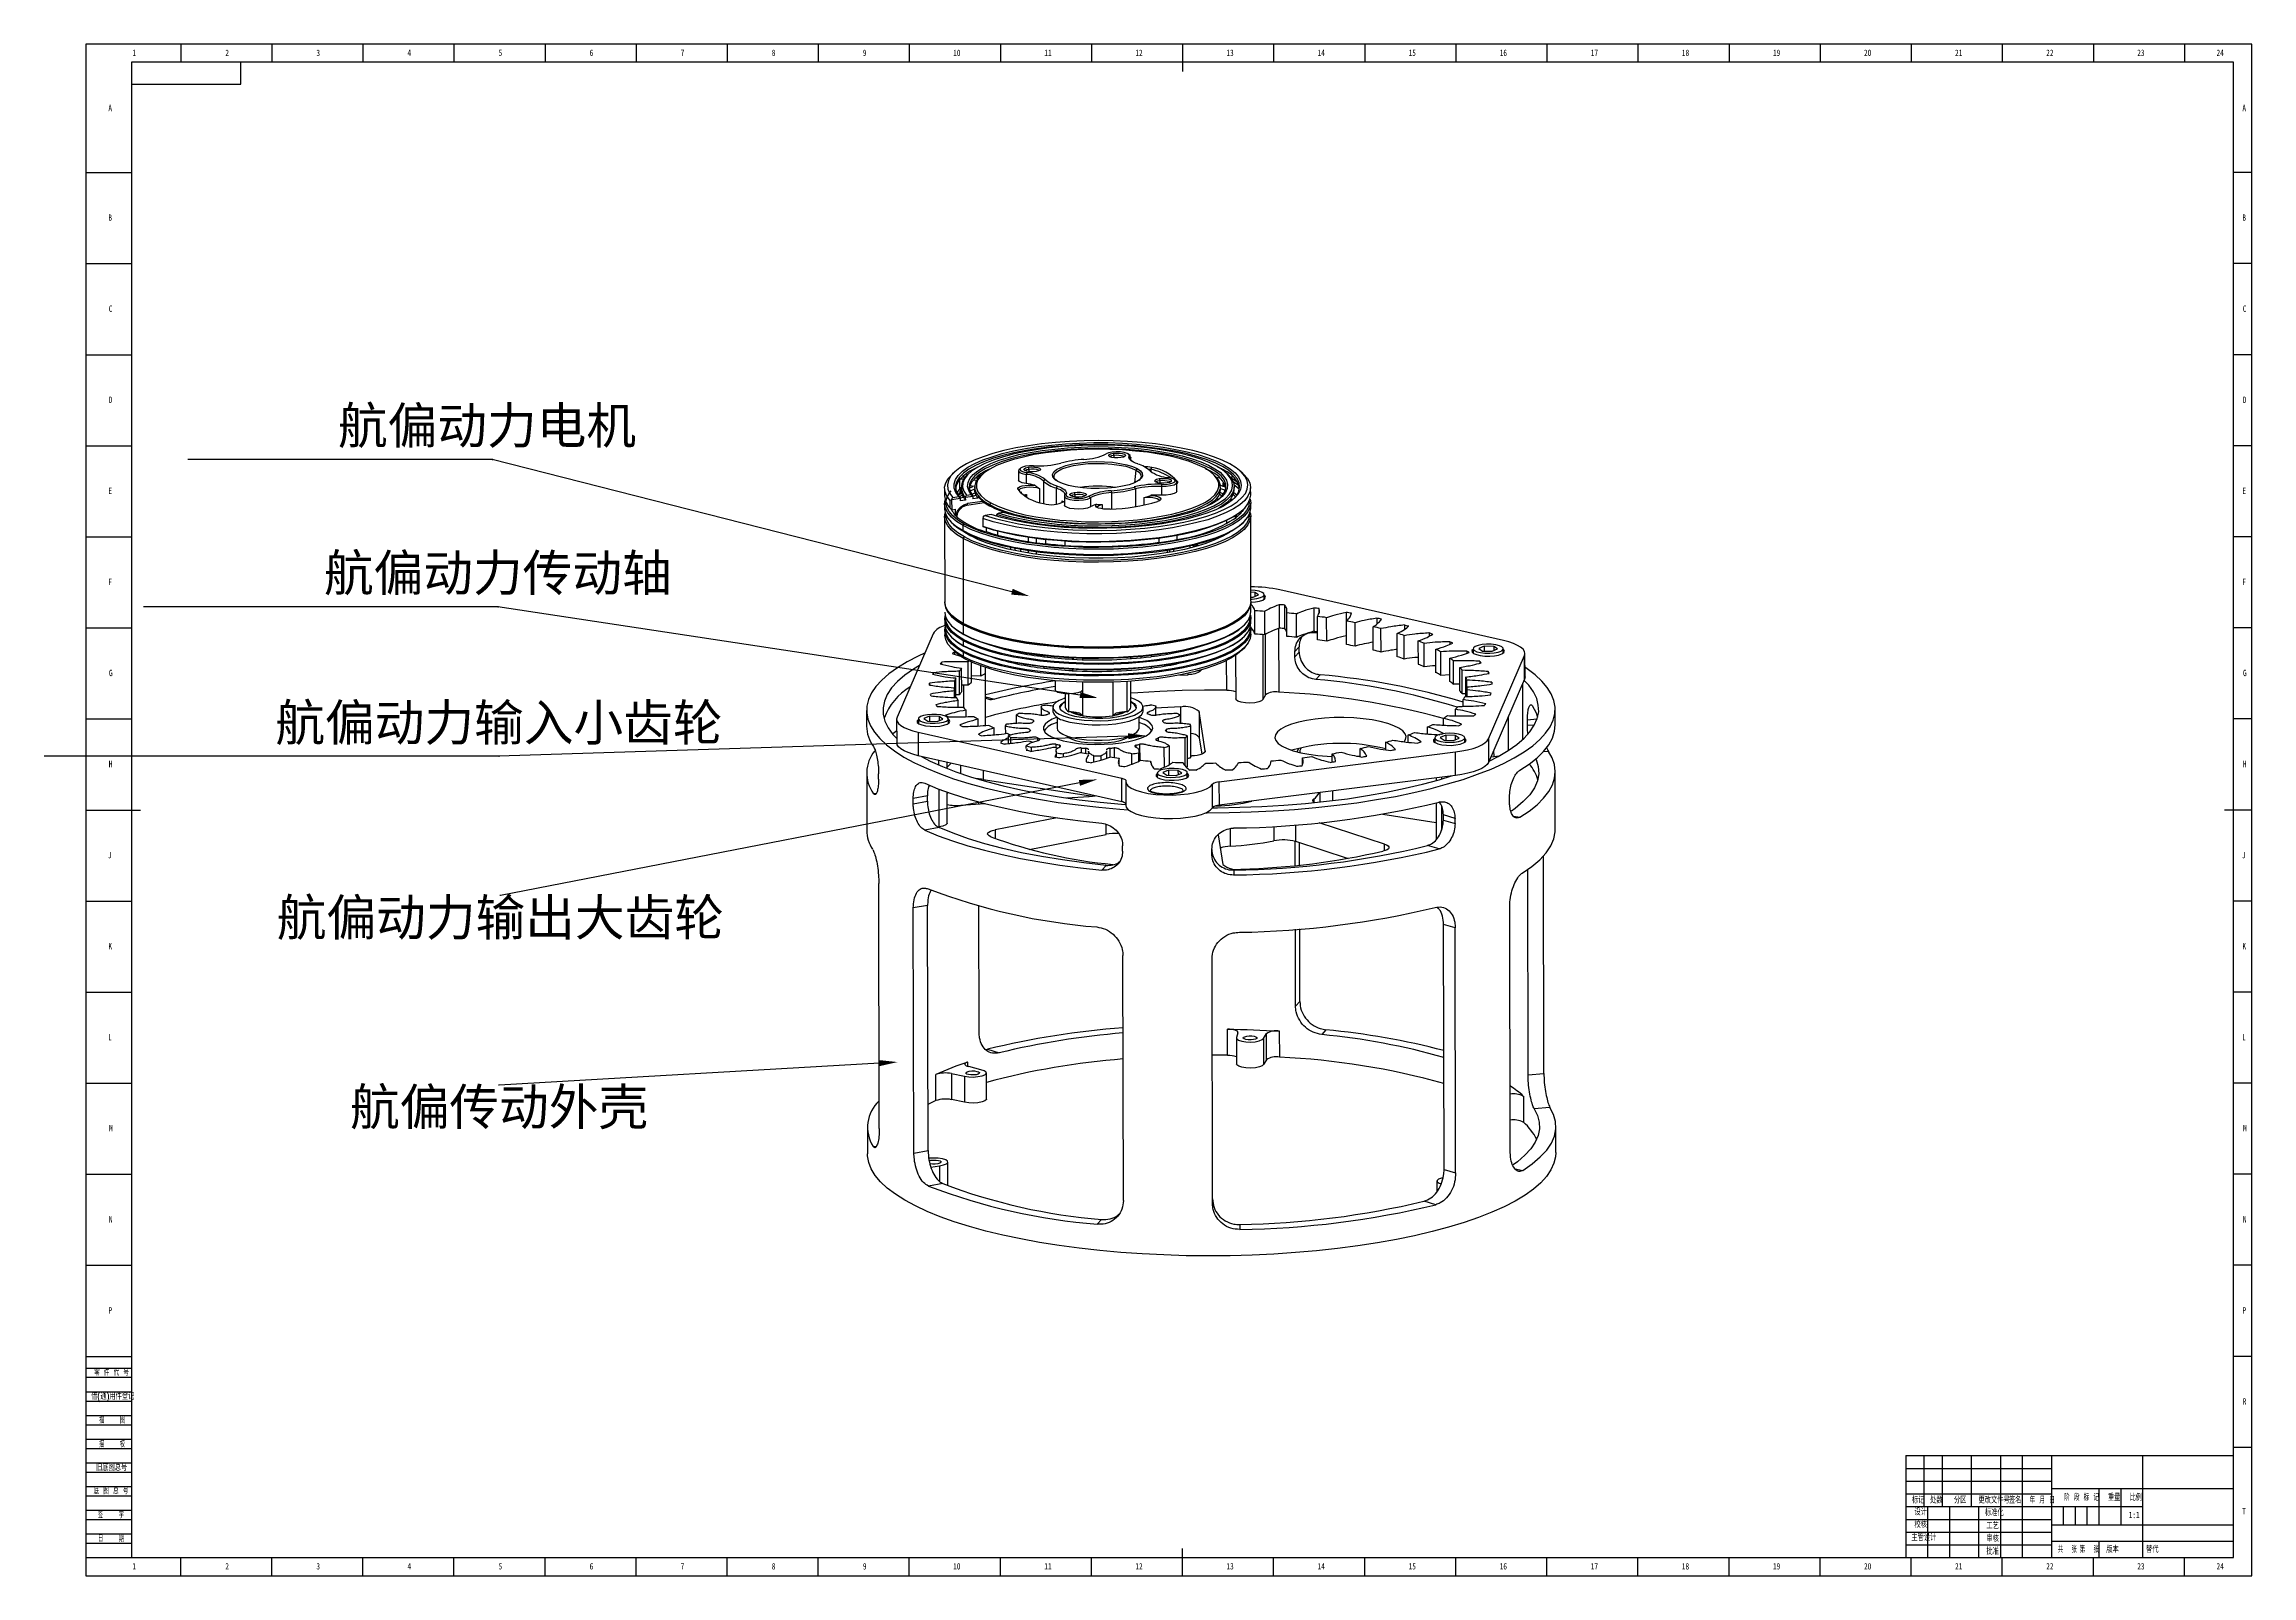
# Model space of a CAD drawing. Header units: millimetres. Extents: x -23 to 1189, y 0 to 841.
import ezdxf
from ezdxf import colors
from ezdxf.entities.mleader import LeaderData, LeaderLine
from ezdxf.math import Vec2, Vec3

# ---------------------------------------------------------------- set-up
doc = ezdxf.new("R2010")
doc.units = ezdxf.units.MM
for name, color, linetype in [('10', 7, 'Continuous'), ('5', 7, 'Continuous'), ('9', 7, 'Continuous'), ('SLD-0', 7, 'Continuous')]:
    doc.layers.add(name, color=color, linetype=linetype)
doc.styles.add('SLDTEXTSTYLE0', font='TXT', dxfattribs={"width": 0.7, "bigfont": 'bigfont'})
doc.styles.add('SLDTEXTSTYLE1', font='TXT', dxfattribs={"width": 0.6, "bigfont": 'bigfont'})
doc.styles.add('SLDTEXTSTYLE2', font='TXT', dxfattribs={"width": 0.614286, "bigfont": 'bigfont'})
doc.styles.add('SLDTEXTSTYLE3', font='TXT', dxfattribs={"width": 0.62, "bigfont": 'bigfont'})
doc.styles.add('SLDTEXTSTYLE4', font='TXT', dxfattribs={"width": 0.566667, "bigfont": 'bigfont'})
doc.styles.add('SLDTEXTSTYLE5', font='TXT', dxfattribs={"width": 0.7})

msp = doc.modelspace()

# ---------------------------------------------------------------- texts
at = {"layer": '10', "char_height": 3.5, "attachment_point": 2}
for s, insert, style in [('1', (26.5, 838), 'SLDTEXTSTYLE5'), ('2', (77.5, 838), 'SLDTEXTSTYLE5'), ('3', (127.5, 838), 'SLDTEXTSTYLE5'), ('4', (177.5, 838), 'SLDTEXTSTYLE5'), ('5', (227.5, 838), 'SLDTEXTSTYLE5'), ('6', (277.5, 838), 'SLDTEXTSTYLE5'), ('7', (327.5, 838), 'SLDTEXTSTYLE5'), ('8', (377.5, 838), 'SLDTEXTSTYLE5'), ('9', (427.5, 838), 'SLDTEXTSTYLE5'), ('10', (478.1, 838), 'SLDTEXTSTYLE5'), ('11', (528.1, 838), 'SLDTEXTSTYLE5'), ('12', (578.1, 838), 'SLDTEXTSTYLE5'), ('13', (628.1, 838), 'SLDTEXTSTYLE5'), ('14', (678.1, 838), 'SLDTEXTSTYLE5'), ('15', (728.1, 838), 'SLDTEXTSTYLE5'), ('16', (778.1, 838), 'SLDTEXTSTYLE5'), ('17', (828.1, 838), 'SLDTEXTSTYLE5'), ('18', (878.1, 838), 'SLDTEXTSTYLE5'), ('19', (928.1, 838), 'SLDTEXTSTYLE5'), ('20', (978.1, 838), 'SLDTEXTSTYLE5'), ('21', (1028.1, 838), 'SLDTEXTSTYLE5'), ('22', (1078.1, 838), 'SLDTEXTSTYLE5'), ('23', (1128.1, 838), 'SLDTEXTSTYLE5'), ('24', (1171.6, 838), 'SLDTEXTSTYLE5'), ('A', (13.3, 807.7), 'SLDTEXTSTYLE5'), ('A', (1184.8, 807.7), 'SLDTEXTSTYLE5'), ('B', (13.3, 747.5), 'SLDTEXTSTYLE5'), ('B', (1184.8, 747.5), 'SLDTEXTSTYLE5'), ('C', (13.5, 697.5), 'SLDTEXTSTYLE5'), ('C', (1185, 697.5), 'SLDTEXTSTYLE5'), ('D', (13.5, 647.5), 'SLDTEXTSTYLE5'), ('D', (1185, 647.5), 'SLDTEXTSTYLE5'), ('E', (13.3, 597.5), 'SLDTEXTSTYLE5'), ('E', (1184.8, 597.5), 'SLDTEXTSTYLE5'), ('F', (13.3, 547.5), 'SLDTEXTSTYLE5'), ('F', (1184.8, 547.5), 'SLDTEXTSTYLE5'), ('G', (13.6, 497.5), 'SLDTEXTSTYLE5'), ('G', (1185.1, 497.5), 'SLDTEXTSTYLE5'), ('H', (13.5, 447.5), 'SLDTEXTSTYLE5'), ('H', (1185, 447.5), 'SLDTEXTSTYLE5'), ('J', (13, 397.5), 'SLDTEXTSTYLE5'), ('J', (1184.5, 397.5), 'SLDTEXTSTYLE5'), ('K', (13.3, 347.5), 'SLDTEXTSTYLE5'), ('K', (1184.8, 347.5), 'SLDTEXTSTYLE5'), ('L', (13.2, 297.5), 'SLDTEXTSTYLE5'), ('L', (1184.7, 297.5), 'SLDTEXTSTYLE5'), ('M', (13.7, 247.5), 'SLDTEXTSTYLE5'), ('M', (1185.2, 247.5), 'SLDTEXTSTYLE5'), ('N', (13.6, 197.5), 'SLDTEXTSTYLE5'), ('N', (1185.1, 197.5), 'SLDTEXTSTYLE5'), ('P', (13.4, 147.5), 'SLDTEXTSTYLE5'), ('P', (1184.9, 147.5), 'SLDTEXTSTYLE5'), ('R', (1185, 97.5), 'SLDTEXTSTYLE5'), ('T', (1184.7, 37.3), 'SLDTEXTSTYLE5'), ('校核', (1007.2, 29.9), 'SLDTEXTSTYLE0'), ('主管设计', (1008.9, 22.8), 'SLDTEXTSTYLE0'), ('1', (26.5, 7), 'SLDTEXTSTYLE5'), ('2', (77.5, 7), 'SLDTEXTSTYLE5'), ('3', (127.5, 7), 'SLDTEXTSTYLE5'), ('4', (177.5, 7), 'SLDTEXTSTYLE5'), ('5', (227.5, 7), 'SLDTEXTSTYLE5'), ('6', (277.5, 7), 'SLDTEXTSTYLE5'), ('7', (327.5, 7), 'SLDTEXTSTYLE5'), ('8', (377.5, 7), 'SLDTEXTSTYLE5'), ('9', (427.5, 7), 'SLDTEXTSTYLE5'), ('10', (478.1, 7), 'SLDTEXTSTYLE5'), ('11', (528.1, 7), 'SLDTEXTSTYLE5'), ('12', (578.1, 7), 'SLDTEXTSTYLE5'), ('13', (628.1, 7), 'SLDTEXTSTYLE5'), ('14', (678.1, 7), 'SLDTEXTSTYLE5'), ('15', (728.1, 7), 'SLDTEXTSTYLE5'), ('16', (778.1, 7), 'SLDTEXTSTYLE5'), ('17', (828.1, 7), 'SLDTEXTSTYLE5'), ('18', (878.1, 7), 'SLDTEXTSTYLE5'), ('19', (928.1, 7), 'SLDTEXTSTYLE5'), ('20', (978.1, 7), 'SLDTEXTSTYLE5'), ('21', (1028.1, 7), 'SLDTEXTSTYLE5'), ('22', (1078.1, 7), 'SLDTEXTSTYLE5'), ('23', (1128.1, 7), 'SLDTEXTSTYLE5'), ('24', (1171.6, 7), 'SLDTEXTSTYLE5')]:
    msp.add_mtext(s, dxfattribs=dict(at, insert=insert, style=style))
at = {"layer": '10', "color": 7, "insert": (1112.5, 16.2), "char_height": 3.5, "attachment_point": 2, "style": 'SLDTEXTSTYLE0'}
msp.add_mtext('版本', dxfattribs=at)
at = {"layer": '9', "color": 7, "char_height": 3.5}
for s, insert, attachment_point, style in [('零 件 代 号', (4.5, 113.4), 1, 'SLDTEXTSTYLE2'), ('借(通)用件登记', (2.9, 100.3), 1, 'SLDTEXTSTYLE0'), ('描    图', (14.4, 87.2), 2, 'SLDTEXTSTYLE4'), ('描    校', (14.3, 74.1), 2, 'SLDTEXTSTYLE4'), ('旧底图总号', (5.5, 61.2), 1, 'SLDTEXTSTYLE0'), ('底 图 总 号', (4.2, 48.4), 1, 'SLDTEXTSTYLE2'), ('标记', (1005.8, 43.3), 2, 'SLDTEXTSTYLE0'), ('设计', (1007.2, 36.8), 2, 'SLDTEXTSTYLE0'), ('处数', (1015.8, 43.3), 2, 'SLDTEXTSTYLE0'), ('分区', (1028.9, 43.3), 2, 'SLDTEXTSTYLE0'), ('更改文件号', (1047.5, 43.3), 2, 'SLDTEXTSTYLE0'), ('标准化', (1047.6, 36.4), 2, 'SLDTEXTSTYLE0'), ('签名', (1059.1, 43.3), 2, 'SLDTEXTSTYLE0'), ('年 月 日', (1073.9, 43.3), 2, 'SLDTEXTSTYLE3'), ('阶 段 标 记', (1095.5, 44.8), 2, 'SLDTEXTSTYLE2'), ('重量', (1113.4, 44.8), 2, 'SLDTEXTSTYLE0'), ('比例', (1125.3, 44.8), 2, 'SLDTEXTSTYLE0'), ('签    字', (13.7, 35.2), 2, 'SLDTEXTSTYLE4'), ('工艺', (1046.7, 29.2), 2, 'SLDTEXTSTYLE0'), ('日    期', (13.8, 22.2), 2, 'SLDTEXTSTYLE4'), ('批准', (1046.7, 15.2), 2, 'SLDTEXTSTYLE0'), ('审核', (1046.7, 22.2), 2, 'SLDTEXTSTYLE0'), ('共  张', (1087.7, 16.2), 2, 'SLDTEXTSTYLE1'), ('第  张', (1099.7, 16.2), 2, 'SLDTEXTSTYLE1')]:
    msp.add_mtext(s, dxfattribs=dict(at, insert=insert, attachment_point=attachment_point, style=style))
at = {"layer": 'SLD-0', "char_height": 3.5}
for s, insert, attachment_point, style in [('1:1', (1124.4, 35.2), 2, 'SLDTEXTSTYLE5'), ('替代', (1130.9, 16.2), 1, 'SLDTEXTSTYLE0')]:
    msp.add_mtext(s, dxfattribs=dict(at, insert=insert, attachment_point=attachment_point, style=style))

# ---------------------------------------------------------------- linework, layer by layer
at = {"color": 7, "linetype": 'Continuous', "lineweight": 25}
for p, q in [((477, 606.2), (475.6, 604.9)), ((492.1, 605.5), (493.6, 606.1)), ((511.9, 606.7), (511.9, 601.8)), ((513.1, 608.1), (512.3, 607.4)), ((517.2, 608.7), (517.6, 607.7)), ((517.6, 607.7), (517.6, 606.3)), ((563.9, 616.4), (564.3, 615.3)), ((564.3, 615.3), (564.3, 613.9)), ((573.2, 615.1), (572.4, 615.8)), ((572.7, 614.9), (573.5, 614.1)), ((573.5, 612.7), (573.5, 614.4)), ((573.5, 614.1), (573.5, 612.8)), ((576.4, 607.1), (575.7, 600.2)), ((577.1, 608), (576.4, 607.1)), ((583, 607.9), (584.5, 607.6)), ((584.5, 606.5), (583.7, 607.2)), ((584.3, 606.7), (585.1, 606)), ((585, 608.6), (584.5, 607.6)), ((584.5, 607.6), (584.5, 606.6)), ((614.6, 607.9), (616.3, 607.1)), ((616, 607.1), (616.3, 607.1)), ((621.1, 609), (622.9, 608.2)), ((622.6, 608.1), (622.9, 608.2)), ((624.4, 606.9), (625, 607)), ((625.1, 606.3), (625.1, 606.9)), ((635.1, 605.3), (633.7, 606.5)), ((471.3, 597.1), (471.4, 592.9)), ((479.2, 593.6), (480.6, 594.6)), ((479.7, 594.1), (479.7, 594.7)), ((479.8, 597), (479.8, 602.1)), ((479.8, 597), (480.3, 597.3)), ((481.8, 602.1), (480, 602.2)), ((480.3, 597.7), (480.4, 596.2)), ((481.3, 603.5), (482.8, 603.4)), ((484.9, 605.5), (484.1, 604.7)), ((484.9, 597.2), (486.9, 598.2)), ((487.9, 598.1), (485.2, 598.4)), ((489, 601.5), (487.2, 601.6)), ((487.8, 597.7), (487.9, 596.2)), ((488.5, 602.9), (490, 602.8)), ((489.1, 603.5), (491.7, 604.5)), ((492, 604.8), (491.2, 604.1)), ((511.5, 596.6), (512.4, 595.8)), ((513.5, 594.2), (513.5, 595.1)), ((516.5, 605.7), (516.1, 604.7)), ((516.1, 604.7), (516.1, 599.8)), ((523.4, 597), (523.4, 589.4)), ((526.4, 602.1), (525.6, 601.2)), ((525.6, 601.2), (525.6, 588.8)), ((533.2, 598.3), (532.6, 597.4)), ((532.6, 597.4), (532.6, 588.4)), ((538, 593.9), (537.2, 593.1)), ((542.5, 594.8), (542.9, 593.8)), ((562.8, 595.8), (563, 594.7)), ((563, 594.7), (563, 585.6)), ((575.5, 597.8), (576.1, 596.8)), ((576.1, 596.8), (576.1, 587)), ((589.1, 602.5), (589.5, 601.4)), ((589.5, 601.4), (589.5, 600)), ((590.5, 599.3), (590.4, 598.2)), ((590.4, 598.2), (590.4, 593.3)), ((598.4, 601.2), (597.6, 601.9)), ((599.2, 600.8), (598.8, 600.4)), ((598.8, 595.6), (598.8, 600.5)), ((617.7, 605.8), (618.4, 605.9)), ((619.4, 604.3), (618.6, 605)), ((620.8, 602.9), (621.3, 603)), ((621.3, 603), (622.2, 602.9)), ((624.5, 593.9), (622.6, 594.9)), ((622.8, 598.9), (624.1, 598.3)), ((622.9, 596.5), (622.8, 598)), ((624.1, 600), (624.1, 598.3)), ((624.2, 599.4), (624.2, 598.8)), ((626.6, 605), (625.8, 605.7)), ((629.3, 602.6), (629.3, 603.9)), ((629.3, 601.7), (629.3, 602.6)), ((630.4, 596.5), (630.3, 598)), ((639.4, 593.3), (639.3, 597.4)), ((471.4, 588.6), (471.4, 585.8)), ((474.4, 586.3), (474.4, 590.4)), ((475.2, 585.4), (475.2, 585.5)), ((475.3, 591.1), (475.4, 591)), ((475.5, 585.4), (475.3, 585.5)), ((475.4, 591), (480, 591.7)), ((475.5, 585.4), (475.4, 591)), ((475.5, 585.4), (477.1, 585.7)), ((475.8, 592), (479.1, 592.6)), ((476.7, 582.8), (477.1, 582.8)), ((477.1, 585.7), (477.1, 582.8)), ((477.1, 582.4), (478, 581.5)), ((478.9, 593.3), (479.2, 593.6)), ((479, 593.4), (479, 593.4)), ((479.2, 593.6), (479.2, 593.6)), ((479.4, 592.4), (481, 593.4)), ((481.7, 592), (480, 591.7)), ((480, 591.7), (480, 590.2)), ((482.8, 590.6), (480, 590.2)), ((482.7, 592.1), (482.8, 590.6)), ((482.8, 592.2), (486.8, 592.9)), ((483.3, 593.3), (485.9, 593.7)), ((483.5, 587.8), (493, 589.4)), ((484.2, 588.9), (483.5, 587.8)), ((484.2, 588.9), (492, 590.1)), ((488.7, 593.1), (486.8, 592.8)), ((486.8, 592.8), (486.8, 591.3)), ((489.6, 591.7), (486.8, 591.3)), ((488.5, 593.4), (487.5, 592.9)), ((489.6, 592.6), (489.6, 591.7)), ((496.9, 582.8), (493.6, 582.2)), ((496.7, 589.1), (496, 588.2)), ((496, 588.2), (496, 587.5)), ((499.9, 582.7), (499.9, 581.8)), ((503.7, 583.9), (501.2, 583.4)), ((506.7, 583.2), (506.7, 583)), ((515.2, 593), (516.4, 593.2)), ((516.4, 593.8), (516.4, 592.3)), ((516.4, 593.8), (516.4, 593.8)), ((516.4, 593.8), (516.4, 592.3)), ((535.7, 590.3), (535.7, 589.1)), ((537.1, 592.8), (537.1, 587.9)), ((542.9, 593.8), (542.9, 592.4)), ((550.6, 592.8), (551.4, 591.9)), ((551.4, 591.9), (551.4, 586.9)), ((557.9, 588.3), (557.9, 585.8)), ((580.7, 592), (580.7, 587.9)), ((620.4, 590), (619.4, 590.1)), ((620.7, 591.4), (622.1, 591.3)), ((623.8, 592.9), (622.2, 593.7)), ((622.4, 586.4), (622.3, 586.4)), ((627.6, 589.4), (626.6, 589.5)), ((627.8, 590.8), (629.3, 590.6)), ((628.5, 591.5), (629.5, 590.8)), ((629.7, 593.7), (631.3, 592.7)), ((631.6, 581.2), (631.6, 582.5)), ((634.4, 584.7), (635.2, 585.4)), ((635.7, 585.9), (634.7, 584.3)), ((634.7, 584.9), (634.7, 584.3)), ((639.4, 586.1), (639.4, 589)), ((639.5, 535.1), (639.4, 581.8)), ((471.4, 581.5), (471.5, 534.8)), ((475.6, 577.9), (476.3, 577.3)), ((481.5, 576.7), (482.1, 577.5)), ((481.5, 573.9), (481.5, 576.7)), ((481.5, 573.9), (482.2, 573.2)), ((481.5, 569.6), (482.2, 570.4)), ((482.4, 573.1), (485.8, 571)), ((492.4, 580.5), (492.4, 576.4)), ((493.8, 573.3), (494.2, 573.4)), ((494.2, 575.4), (494.2, 573.4)), ((500.4, 573.6), (500.4, 571.5)), ((517.2, 570.2), (517.2, 568)), ((589.2, 567.5), (589.2, 569.7)), ((598.8, 571.2), (598.8, 569)), ((626.3, 577.7), (626.3, 579.5)), ((626.3, 572), (626.3, 572.3)), ((634.5, 577.6), (635.2, 578.2)), ((481.5, 569.6), (481.6, 522.9)), ((507.6, 564.8), (507.6, 563.4)), ((510, 564.3), (510, 562.9)), ((513, 563.7), (513, 562.3)), ((517.2, 563.1), (517.2, 561.6)), ((521.8, 567.3), (521.8, 569.6)), ((521.8, 560.9), (521.8, 562.4)), ((527, 566.7), (527, 568.9)), ((537.4, 568.1), (537.4, 565.8)), ((593.7, 561.7), (593.7, 563.2)), ((594.8, 563.4), (594.8, 561.9)), ((597, 563.7), (597, 562.3)), ((605.9, 565.5), (605.9, 564.3)), ((610.6, 565.8), (608.6, 565.3)), ((608.6, 565.3), (608.6, 565)), ((471.7, 533.5), (471.5, 534.7)), ((471.5, 534.1), (471.5, 534)), ((639.3, 534.7), (639.4, 534.3)), ((641.6, 540), (639.5, 540.1)), ((639.5, 537.4), (640.7, 537.3)), ((639.5, 529.4), (639.5, 534.4)), ((640.7, 537.3), (643.7, 538.6)), ((643.7, 538.6), (641.6, 540)), ((641.6, 540), (641.6, 537.7)), ((646.8, 536.2), (646.8, 538.7)), ((778.1, 513.5), (655.4, 541.3)), ((471.5, 525.4), (471.5, 522.8)), ((475.7, 527), (476.4, 526.3)), ((475.7, 521.2), (476.1, 520.8)), ((482.3, 522.3), (481.6, 522.9)), ((481.6, 522.2), (481.6, 517.2)), ((634.6, 526.6), (635.3, 527.3)), ((634.9, 521.2), (635.3, 521.5)), ((639.5, 523.1), (639.5, 525.7)), ((641.7, 517), (641.7, 529.9)), ((647.2, 516.7), (647.2, 529.6)), ((655.1, 533.2), (655.1, 520.3)), ((658.2, 520.1), (658.2, 533)), ((659.2, 515.8), (659.2, 528.7)), ((664.6, 515.3), (664.5, 528.1)), ((674, 531.4), (674, 518.6)), ((676.1, 513.9), (676.1, 526.8)), ((676.9, 528.9), (676.9, 531.1)), ((681.2, 513.2), (681.1, 526)), ((691.9, 529), (691.9, 516.1)), ((692, 511.4), (692, 524.2)), ((696.7, 510.5), (696.7, 523.3)), ((708.6, 525.8), (708.6, 522.6)), ((723.8, 522.1), (723.8, 519.6)), ((465, 517.2), (445.3, 471.4)), ((471.5, 519.1), (471.5, 516.6)), ((475, 509.5), (476.4, 508.1)), ((475.7, 514.9), (476.2, 514.5)), ((481.6, 517.2), (482, 516.8)), ((481.6, 513.4), (482, 513.9)), ((481.6, 513.4), (481.6, 510.9)), ((481.6, 510.9), (482, 510.5)), ((634.7, 508.4), (636.1, 509.8)), ((634.9, 514.9), (635.3, 515.2)), ((639.5, 517), (639.5, 519.4)), ((646.1, 516.8), (646.1, 481.2)), ((647.6, 483.8), (647.6, 516.9)), ((654.7, 520.2), (654.8, 485.2)), ((666, 510.1), (663.7, 507.5)), ((666, 507.2), (666, 510.1)), ((675.1, 517.9), (676.1, 517.9)), ((691.6, 516), (692, 516)), ((706.7, 508.2), (706.7, 521.1)), ((711, 507.2), (710.9, 520.1)), ((719.9, 504.6), (719.9, 517.5)), ((723.7, 503.4), (723.7, 516.2)), ((731.5, 500.5), (731.4, 513.3)), ((734.7, 499.1), (734.6, 512)), ((737.3, 517.7), (737.3, 515.9)), ((748.8, 512.9), (748.8, 511.4)), ((761.5, 509), (761.5, 506.5)), ((767.6, 510.5), (764.6, 509.2)), ((764.6, 509.2), (766.7, 507.8)), ((772.8, 510.3), (767.6, 510.5)), ((767.6, 510.5), (767.6, 507.8)), ((774.9, 508.9), (772.8, 510.3)), ((772.8, 510.3), (772.8, 508)), ((778, 506.6), (778, 509.1)), ((469.8, 500.6), (469.8, 501.7)), ((475.6, 506.4), (481.1, 504.6)), ((476.9, 506), (476.9, 507.2)), ((480.8, 485.4), (480.7, 498.3)), ((481.6, 507.1), (482, 507.6)), ((481.6, 507.1), (481.6, 504.7)), ((482.9, 503.4), (481.6, 504.7)), ((484.3, 489), (484.3, 501.9)), ((486.2, 490.6), (486.2, 501.7)), ((491.3, 494), (491.3, 499.6)), ((493.9, 495.5), (493.9, 498.7)), ((510.4, 507.3), (510.4, 507.7)), ((516.2, 506.2), (516.2, 506.7)), ((516.6, 506), (516.2, 506.2)), ((525.9, 505.4), (525.9, 504.7)), ((525.9, 499.1), (525.9, 498.4)), ((541.4, 504.2), (541.4, 503.3)), ((541.5, 497.9), (541.5, 497)), ((542.1, 503.3), (542.1, 504.2)), ((547.2, 503.1), (547.2, 504)), ((573.4, 504.5), (573.4, 503.6)), ((579, 504.9), (579, 504.1)), ((584.8, 499), (584.1, 499.2)), ((584.8, 505.5), (584.8, 504.7)), ((584.8, 499.2), (584.8, 498.4)), ((593.4, 506), (593.4, 506.7)), ((593.4, 499.7), (593.4, 500.4)), ((599.1, 507.6), (599.1, 507.1)), ((599.1, 501.3), (599.1, 500.8)), ((626.3, 486.3), (626.2, 502.7)), ((631.1, 505.5), (631.2, 481.5)), ((663.7, 504.6), (663.7, 507.5)), ((663.7, 504.6), (666, 507.2)), ((741.1, 495.9), (741.1, 508.8)), ((743.7, 494.4), (743.7, 507.3)), ((748.8, 491), (748.7, 503.9)), ((750.7, 489.5), (750.7, 502.4)), ((754.2, 485.9), (754.2, 498.8)), ((755.5, 484.3), (755.5, 497.2)), ((758.1, 507.7), (758.1, 506.5)), ((765.1, 502.2), (765.1, 501.1)), ((766.7, 507.8), (771.9, 507.7)), ((770, 459.5), (789.7, 505.3)), ((771.9, 507.7), (774.9, 508.9)), ((789.7, 492.4), (789.7, 505.3)), ((790, 493.6), (789.9, 506.5)), ((463.1, 489.1), (463.1, 490.1)), ((465.2, 494.9), (465.2, 495.9)), ((476.8, 482.3), (476.8, 485.9)), ((477, 482.3), (477, 491.3)), ((477.5, 482.2), (477.5, 493)), ((479.5, 483.8), (479.5, 496.7)), ((484.3, 489), (480.8, 489)), ((481.8, 489), (481.8, 476.7)), ((491.3, 494), (486.2, 494.2)), ((493.9, 466.9), (493.9, 495.5)), ((532, 491.5), (532, 486.5)), ((547, 490.7), (547.1, 472.2)), ((563.9, 472.2), (563.9, 490.7)), ((571.4, 491.1), (571.4, 474.4)), ((573.6, 477), (573.6, 491.2)), ((600.5, 494.6), (605.1, 494.8)), ((605.1, 494.8), (605.1, 495.6)), ((677.5, 494.8), (675.2, 492.2)), ((748.8, 494.7), (743.7, 494.4)), ((754.2, 489.5), (750.7, 489.5)), ((757.5, 482.8), (757.5, 493.5)), ((758, 482.8), (758, 491.8)), ((758.2, 482.8), (758.2, 486.4)), ((769.7, 496.5), (769.7, 495.4)), ((789.7, 492.4), (770, 446.6)), ((771.8, 490.6), (771.8, 489.6)), ((788.6, 489.9), (788.7, 459.2)), ((790, 493.6), (789.7, 492.4)), ((428.5, 475.1), (428.5, 466.5)), ((479.5, 483.8), (477.5, 483.7)), ((478.9, 477), (478.8, 480.6)), ((483.2, 471.7), (483.2, 475.4)), ((493.9, 482.7), (498.7, 481.3)), ((524.3, 477.4), (524.3, 472.6)), ((530.8, 476.9), (530.8, 474.6)), ((537.6, 484.3), (537.6, 476.9)), ((539.6, 474.4), (539.6, 484.2)), ((580.3, 474.7), (580.3, 477)), ((587.4, 472.6), (587.4, 477.4)), ((601.1, 468.2), (601.1, 477.1)), ((614.4, 453), (611.1, 474.5)), ((611.1, 474.5), (611.1, 460.2)), ((647.6, 483.8), (646.1, 481.2)), ((751.8, 472.2), (751.8, 475.8)), ((757.5, 484.2), (755.5, 484.3)), ((756.1, 477.5), (756.1, 481.1)), ((806.5, 467.3), (806.5, 475.9)), ((445, 470.3), (445.1, 457.4)), ((456.8, 463.2), (568.6, 437.9)), ((456.8, 463.2), (456.9, 450.3)), ((457, 470.5), (457, 468)), ((463.1, 472), (460, 470.7)), ((460, 470.7), (462.2, 469.3)), ((462.2, 469.3), (467.3, 469.1)), ((468.3, 471.8), (463.1, 472)), ((463.1, 472), (463.1, 469.3)), ((467.3, 469.1), (470.4, 470.4)), ((470.4, 470.4), (468.3, 471.8)), ((468.3, 471.8), (468.3, 469.5)), ((473.5, 468.1), (473.5, 470.6)), ((489.8, 466.6), (489.8, 470.3)), ((498.5, 461.8), (498.5, 465.6)), ((504.7, 466.5), (504.8, 462.5)), ((506.5, 457), (506.4, 461.3)), ((510.7, 472.6), (510.7, 468.2)), ((518.2, 464.7), (518.2, 463.8)), ((533.1, 471.5), (533.1, 465.4)), ((578.1, 465.5), (578.1, 471.6)), ((593, 464.7), (593, 463.7)), ((600.9, 468.2), (600.9, 472.6)), ((604.6, 461.3), (604.6, 444.1)), ((606.6, 449.3), (606.5, 466.5)), ((725.9, 457.7), (725.9, 461.7)), ((736.5, 462.2), (736.5, 466.1)), ((746.5, 461.6), (743.5, 460.3)), ((745.2, 467.1), (745.2, 470.8)), ((751.7, 461.4), (746.5, 461.6)), ((746.5, 461.6), (746.6, 458.9)), ((753.8, 460), (751.7, 461.4)), ((751.7, 461.4), (751.7, 459.1)), ((780.9, 453.3), (780.9, 472)), ((796.5, 470.3), (791.3, 469.8)), ((791.3, 467), (791.3, 469.8)), ((791.3, 467), (795.2, 467.3)), ((568.6, 425), (456.9, 450.3)), ((460.2, 449.6), (460.2, 449)), ((507.6, 460.2), (507.6, 457.2)), ((516.9, 454.1), (516.1, 453.4)), ((516.2, 454.3), (516.2, 455.7)), ((518.8, 454.9), (518.8, 452.8)), ((522.4, 460.2), (522.4, 458.6)), ((532.6, 451.1), (531.9, 449.8)), ((532.4, 456.6), (532.4, 454.7)), ((532.6, 452.8), (532.6, 451.4)), ((532.8, 449.6), (532.8, 451.8)), ((534.4, 456.2), (534.4, 455)), ((536.4, 451.3), (536.4, 449.7)), ((546.4, 454.6), (546.4, 451.9)), ((548.8, 454.4), (548.8, 451.5)), ((550.3, 452.8), (550.3, 451.3)), ((553.3, 446.8), (553.3, 450.2)), ((557.2, 450.2), (557.2, 447.9)), ((560.4, 449), (560.4, 452.9)), ((562, 454.4), (562, 449.6)), ((564.4, 454.6), (564.4, 449.3)), ((567.2, 444.9), (567.2, 449)), ((574.2, 445.7), (574.2, 451.3)), ((576.4, 456.2), (576.4, 454.9)), ((577.8, 451.8), (577.8, 447.2)), ((578.1, 447.4), (578.1, 452.9)), ((578.4, 456.6), (578.5, 447.5)), ((587.3, 459.5), (587.3, 459.3)), ((588.6, 460.2), (588.6, 458.5)), ((592, 444), (591.9, 454.8)), ((594.6, 455.7), (594.6, 445.3)), ((603.4, 444.8), (603.4, 460.2)), ((606.6, 450.1), (607, 450.2)), ((611.1, 460.2), (612.5, 451.2)), ((614.4, 452.7), (614.4, 453)), ((622, 436), (751.8, 452.4)), ((664.9, 452.6), (665.9, 454.3)), ((667.8, 445.2), (667.8, 449.1)), ((684.2, 446.9), (684.2, 451.4)), ((699.5, 449.8), (699.5, 454.3)), ((713.5, 453.5), (713.5, 457.7)), ((740.4, 460.1), (740.4, 457.6)), ((743.5, 460.3), (745.6, 458.9)), ((745.6, 458.9), (750.8, 458.7)), ((750.8, 458.7), (753.8, 460)), ((751.8, 439.5), (751.8, 452.4)), ((756.9, 457.7), (756.9, 460.2)), ((770, 459.5), (770, 446.6)), ((772.8, 449.7), (771.3, 449.6)), ((772.7, 453.1), (772.8, 449.7)), ((775.6, 450.1), (772.8, 449.7)), ((802.8, 452.7), (800, 452.5)), ((428.6, 440.8), (428.6, 409.3)), ((435.1, 437.5), (435.1, 440.4)), ((468.1, 447.8), (468.1, 445.2)), ((472.8, 443.3), (472.8, 446.7)), ((480.2, 440.5), (480.2, 445)), ((492.6, 442.2), (492.6, 437.3)), ((492.6, 437.3), (552.7, 428.1)), ((568.6, 425), (568.6, 437.9)), ((584.5, 446.4), (584.5, 447.4)), ((588.1, 440.9), (588.1, 438.4)), ((594.3, 442.3), (591.2, 441)), ((591.2, 441), (593.3, 439.6)), ((593.3, 439.6), (598.5, 439.5)), ((599.4, 442.1), (594.3, 442.3)), ((594.3, 442.3), (594.3, 439.6)), ((598.5, 439.5), (601.6, 440.7)), ((601.6, 440.7), (599.4, 442.1)), ((599.4, 442.1), (599.5, 439.9)), ((604.6, 438.4), (604.6, 440.9)), ((751.8, 439.5), (622.1, 423.1)), ((741.2, 438.2), (741.2, 436.6)), ((744.1, 438.5), (744.1, 437.5)), ((806.6, 410), (806.6, 441.5)), ((432.4, 429.5), (433.9, 429.7)), ((461.9, 428.2), (454.1, 426.8)), ((454.1, 423.9), (454.1, 426.8)), ((454.1, 423.9), (461.9, 425.3)), ((461.9, 425.3), (461.9, 428.2)), ((468.2, 432), (468.2, 411.2)), ((472.8, 413.3), (472.8, 430.3)), ((490.1, 423.8), (490.1, 425)), ((538.2, 427.1), (550.8, 427.9)), ((570.9, 435.8), (570.9, 423)), ((584.3, 431.2), (584.3, 430.8)), ((618.5, 421.7), (618.5, 434.6)), ((622, 436), (622.1, 423.1)), ((636.8, 424.6), (635.8, 424.8)), ((674, 426.6), (674, 424.7)), ((677.6, 424.9), (677.6, 430.1)), ((684.4, 431), (684.4, 425.7)), ((741.2, 424.4), (741.3, 404.3)), ((781.5, 424.8), (781.5, 427.6)), ((480.3, 423.1), (493.7, 424)), ((533.2, 416.2), (499.1, 409.7)), ((560, 407.1), (560, 412.6)), ((664, 412.3), (664, 403.3)), ((712.9, 401.8), (676.9, 413.4)), ((711.9, 418.2), (741.2, 413.7)), ((744.2, 422.5), (744.2, 409.5)), ((751.6, 415.9), (745.2, 417.8)), ((745.2, 414.9), (745.2, 417.8)), ((745.2, 414.9), (751.6, 413)), ((751.6, 413), (751.6, 415.9)), ((783.7, 417.1), (787.2, 416.5)), ((468.3, 410.8), (460.5, 409.4)), ((499.1, 409.7), (499.1, 404.8)), ((517.7, 398.9), (560, 407.1)), ((569.1, 397.9), (569.1, 400.8)), ((621.6, 406.9), (624.1, 390.6)), ((628.2, 410.4), (628.2, 400.6)), ((652.2, 403.6), (652.2, 411.5)), ((663.9, 390), (663.9, 403.3)), ((664, 403.3), (693, 393.9)), ((666.2, 390.2), (666.2, 402.6)), ((712.9, 398.2), (712.9, 401.8)), ((742.9, 399.1), (736.5, 401)), ((557.7, 387.5), (560, 390.1)), ((618.1, 396.1), (618.1, 399)), ((800.4, 275.9), (800.1, 395.3)), ((435.5, 245.7), (435.2, 380.2)), ((630.1, 387.5), (630.1, 384.8)), ((791.7, 275.1), (791.5, 387.8)), ((462, 368), (454.2, 366.7)), ((454.5, 232.1), (454.2, 366.7)), ((462.3, 233.5), (462, 368)), ((490.3, 298.5), (490.2, 367.7)), ((781.9, 233), (781.6, 367.5)), ((664, 312.8), (664, 355)), ((666.4, 315.4), (666.3, 355.2)), ((745.6, 223.1), (745.3, 357.6)), ((751.7, 355.8), (745.3, 357.6)), ((751.9, 221.2), (751.7, 355.8)), ((569.5, 206.1), (569.2, 340.7)), ((618.4, 204.3), (618.2, 338.9)), ((664, 312.8), (666.4, 315.4)), ((626.7, 285.9), (626.6, 300.2)), ((632.3, 298.2), (631.6, 295.6)), ((631.6, 295.4), (631.6, 281)), ((646.5, 295.1), (648, 297.7)), ((646.5, 295.1), (646.5, 280.8)), ((648, 283.4), (648, 297.7)), ((655.1, 299.1), (655.2, 284.8)), ((680.7, 299.8), (678.4, 297.2)), ((484, 282.1), (484, 279.7)), ((491.3, 277.9), (484.6, 279.6)), ((493.9, 289), (495, 289.1)), ((495, 289.1), (501.4, 287.2)), ((626.7, 285.9), (618.3, 285.9)), ((648, 283.4), (646.5, 280.8)), ((466.6, 261), (466.6, 275.3)), ((475.1, 275.8), (482.2, 274.3)), ((475.1, 275.8), (475.1, 261.5)), ((482.2, 274.3), (482.3, 260)), ((494.3, 261.8), (494.3, 276.1)), ((791.7, 275.1), (800.4, 275.9)), ((466.6, 261), (462.2, 258.8)), ((482.3, 260), (475.1, 261.5)), ((789.1, 263.4), (789.1, 249.1)), ((803.7, 257.2), (795, 256.5)), ((429, 246.1), (429, 231.8)), ((807, 232.5), (807, 246.8)), ((432.2, 235.7), (433.9, 235.9)), ((454.5, 232.1), (462.3, 233.5)), ((463.8, 224.4), (468.6, 225.1)), ((468.6, 225.1), (468.6, 216.5)), ((473.2, 214.2), (473.2, 227.2)), ((745.6, 223.1), (751.9, 221.2)), ((784.6, 223.4), (788.8, 222.6)), ((470.4, 215.4), (462.6, 214)), ((741.6, 216.8), (741.6, 210.9)), ((555.2, 193.1), (557.5, 195.7)), ((741, 203.8), (734.6, 205.7)), ((633.5, 192.9), (633.5, 190.2))]:
    msp.add_line(p, q, dxfattribs=at)
at = {"color": 7, "linetype": 'Continuous', "lineweight": 25, "flags": 128}
for points in [[(493.6, 582.2), (499.2, 580.5), (505.3, 579), (511.9, 577.6), (518.9, 576.5), (526.3, 575.6), (533.9, 574.8), (541.7, 574.3), (549.7, 574.1), (557.7, 574), (565.7, 574.2), (573.5, 574.7), (581.3, 575.3), (588.7, 576.2), (595.9, 577.3), (602.7, 578.6), (609, 580), (614.8, 581.7), (620.1, 583.5), (624.7, 585.5), (628.7, 587.5), (632, 589.7), (634.6, 592), (636.5, 594.3), (637.5, 596.7), (637.8, 599.1), (637.4, 601.5), (636.1, 603.8), (634.1, 606.1), (631.4, 608.4), (627.9, 610.5), (623.8, 612.6), (619, 614.5), (613.6, 616.2), (607.6, 617.8), (601.2, 619.2), (594.3, 620.5), (587.1, 621.5), (579.6, 622.3), (571.8, 622.8), (563.9, 623.2), (555.9, 623.3), (547.9, 623.2), (540, 622.9), (532.2, 622.3), (524.6, 621.5), (517.4, 620.5), (510.4, 619.3), (503.9, 617.9), (497.9, 616.3), (492.5, 614.5), (487.6, 612.6), (483.3, 610.6), (479.8, 608.4), (476.9, 606.2), (474.8, 603.9), (473.5, 601.5), (472.9, 599.1), (473.1, 596.7), (474, 594.4), (475.8, 592)], [(479.1, 592.6), (477.5, 594.9), (476.6, 597.2), (476.6, 599.6), (477.3, 601.9), (478.9, 604.2), (481.1, 606.5), (484.2, 608.7), (487.9, 610.7), (492.3, 612.7), (497.4, 614.5), (503, 616.2), (509.2, 617.7), (515.8, 619), (522.8, 620.1), (530.1, 620.9), (537.7, 621.6), (545.5, 622), (553.3, 622.2), (561.2, 622.2), (569, 621.9), (576.7, 621.4), (584.2, 620.6), (591.4, 619.7), (598.2, 618.5), (604.6, 617.2), (610.5, 615.6), (615.8, 613.9), (620.6, 612), (624.7, 610), (628.1, 607.9), (630.8, 605.7), (632.7, 603.4), (633.8, 601.1), (634.2, 598.7), (633.8, 596.4), (632.5, 594), (630.6, 591.7), (627.8, 589.5), (624.4, 587.4), (620.2, 585.4), (615.4, 583.5), (610, 581.8), (604.1, 580.2), (597.6, 578.9), (590.8, 577.7), (583.6, 576.7), (576.1, 576), (568.4, 575.5), (560.5, 575.2), (552.6, 575.1), (544.8, 575.3), (537, 575.7), (529.5, 576.4), (522.2, 577.2), (515.2, 578.3), (508.6, 579.6), (502.5, 581.1), (496.9, 582.8)], [(629.8, 591.1), (631.7, 593.2), (632.9, 595.5), (633.3, 597.9), (633, 600.2), (631.9, 602.5), (630, 604.8), (627.3, 607), (623.9, 609.1), (619.9, 611.1), (615.2, 612.9), (609.9, 614.6), (604, 616.2), (597.7, 617.5), (590.9, 618.7), (583.8, 619.6), (576.3, 620.4), (568.7, 620.9), (560.9, 621.1), (553.1, 621.2), (545.3, 621), (537.6, 620.5), (530.1, 619.9), (522.9, 619), (515.9, 617.9), (509.4, 616.6), (503.3, 615.1), (497.7, 613.5), (492.8, 611.7), (488.4, 609.7), (484.7, 607.6), (481.8, 605.5), (479.6, 603.2), (478.1, 600.9), (477.4, 598.6), (477.5, 596.3), (478.4, 594), (480, 591.7), (480, 591.7)], [(501.2, 583.4), (506.7, 581.9), (512.7, 580.5), (519.1, 579.3), (526, 578.3), (533.2, 577.5), (540.6, 576.9), (548.1, 576.6), (555.7, 576.5), (563.4, 576.7), (570.9, 577), (578.3, 577.6), (585.4, 578.5), (592.2, 579.5), (598.7, 580.8), (604.6, 582.2), (610.1, 583.8), (614.9, 585.6), (619.2, 587.5), (622.7, 589.5), (625.5, 591.6), (627.6, 593.8), (629, 596.1), (629.5, 598.4), (629.2, 600.7), (628.2, 602.9), (626.4, 605.1), (623.9, 607.3), (620.6, 609.3), (616.6, 611.3), (612, 613.1), (606.7, 614.7), (601, 616.2), (594.7, 617.5), (588, 618.6), (581, 619.5), (573.7, 620.2), (566.2, 620.6), (558.6, 620.8), (551, 620.8), (543.4, 620.5), (535.9, 620), (528.7, 619.3), (521.7, 618.3), (515.1, 617.2), (508.9, 615.8), (503.2, 614.3), (498, 612.6), (493.5, 610.8), (489.6, 608.8), (486.4, 606.7), (484, 604.6), (482.3, 602.3), (481.4, 600.1), (481.2, 597.8), (481.9, 595.5), (483.3, 593.3)], [(485.9, 593.7), (484.6, 595.9), (484, 598.1), (484.3, 600.3), (485.3, 602.5), (487, 604.7), (489.6, 606.8), (492.8, 608.8), (496.7, 610.7), (501.3, 612.5), (506.5, 614.1), (512.1, 615.6), (518.3, 616.8), (524.9, 617.9), (531.8, 618.7), (538.9, 619.4), (546.3, 619.8), (553.7, 620), (561.1, 619.9), (568.5, 619.6), (575.8, 619.1), (582.8, 618.4), (589.5, 617.4), (595.9, 616.3), (601.8, 614.9), (607.2, 613.4), (612, 611.7), (616.2, 609.9), (619.8, 607.9), (622.6, 605.9), (624.7, 603.7), (626.1, 601.6), (626.7, 599.3), (626.5, 597.1), (625.5, 594.9), (623.7, 592.7), (621.3, 590.6), (618, 588.6), (614.1, 586.7), (609.6, 584.9), (604.5, 583.3), (598.8, 581.8), (592.7, 580.6), (586.1, 579.5), (579.2, 578.6), (572.1, 578), (564.8, 577.6), (557.3, 577.4), (549.9, 577.4), (542.5, 577.7), (535.2, 578.2), (528.2, 578.9), (521.5, 579.9), (515.1, 581), (509.2, 582.3), (503.7, 583.9)], [(622.7, 591.8), (623.6, 592.8), (625.1, 595), (625.8, 597.2), (625.7, 599.4), (624.8, 601.7), (623.1, 603.9), (620.6, 606), (617.4, 608), (613.4, 609.9), (608.8, 611.7), (603.6, 613.3), (597.9, 614.7), (591.6, 616), (585, 617), (578, 617.9), (570.8, 618.4), (563.3, 618.8), (555.8, 618.9), (548.3, 618.8), (540.9, 618.5), (533.6, 617.9), (526.6, 617), (519.9, 616), (513.6, 614.8), (507.8, 613.3), (502.5, 611.7), (497.8, 609.9), (493.8, 608), (490.5, 606), (487.9, 603.9), (486.1, 601.7), (485.1, 599.5), (484.9, 597.2), (485.5, 595), (486.8, 592.8), (486.8, 592.8)], [(614, 608.3), (610.2, 610.1), (605.8, 611.8), (600.8, 613.3), (595.2, 614.7), (589.2, 615.9), (582.8, 616.9), (576.1, 617.6), (569.1, 618.2), (562, 618.5), (554.8, 618.6), (547.6, 618.4), (540.5, 618.1), (533.5, 617.4), (526.8, 616.6), (520.5, 615.6), (514.6, 614.3), (509.1, 612.9), (504.2, 611.3), (499.9, 609.6), (496.2, 607.7), (493.2, 605.8), (491, 603.7), (489.5, 601.6), (488.8, 599.5), (488.8, 597.3), (489.7, 595.2), (491.3, 593.1), (493.6, 591), (496.7, 589.1)], [(496.7, 589.1), (500.5, 587.3), (504.9, 585.6), (509.9, 584), (515.5, 582.6), (521.5, 581.5), (527.9, 580.5), (534.6, 579.7), (541.6, 579.2), (548.7, 578.8), (555.9, 578.8), (563.1, 578.9), (570.2, 579.3), (577.2, 579.9), (583.9, 580.7), (590.2, 581.8), (596.1, 583), (601.6, 584.4), (606.5, 586), (610.8, 587.7), (614.5, 589.6), (617.5, 591.6), (619.7, 593.6), (621.2, 595.7), (621.9, 597.9), (621.9, 600), (621, 602.2), (619.4, 604.3), (617.1, 606.3), (614, 608.3)], [(512.3, 607.4), (512.2, 607.4), (511.9, 606.6), (512.5, 605.8), (514, 605.2), (516.1, 604.7)], [(520.2, 609.5), (517.9, 609.5), (515.7, 609.2), (514.1, 608.7), (513, 608.1), (512.7, 607.4), (513.3, 606.7), (514.6, 606.1), (516.5, 605.7)], [(521.6, 606.3), (519.9, 606.2), (518.1, 606.2), (516.5, 606.5), (515.4, 606.9), (514.8, 607.4), (515, 607.9), (515.8, 608.4), (517.2, 608.7)], [(515.6, 606.7), (515.8, 607), (516.5, 607.4), (517.6, 607.7)], [(517.2, 608.7), (518.9, 608.9), (520.7, 608.8), (522.3, 608.6), (523.4, 608.2), (524, 607.7), (523.8, 607.1), (523, 606.7), (521.6, 606.3)], [(517.6, 607.7), (519, 607.8), (520.5, 607.8), (521.8, 607.6), (522.7, 607.3), (523.1, 606.9), (523.1, 606.7)], [(533.6, 600.8), (531.8, 602.1), (530.8, 603.4), (530.6, 604.8), (531.3, 606.1), (532.8, 607.4), (535.1, 608.6), (538, 609.7), (541.6, 610.5), (545.6, 611.2), (550, 611.6), (554.5, 611.8), (559.1, 611.7), (563.5, 611.4), (567.6, 610.8), (571.4, 610.1), (574.6, 609.1), (577.1, 608)], [(532.6, 601.5), (532.6, 601.5), (531.6, 602.7), (531.5, 604.1), (532.1, 605.4), (533.6, 606.6), (535.8, 607.8), (538.6, 608.8), (542.1, 609.6), (545.9, 610.2), (550.1, 610.7), (554.5, 610.8), (558.9, 610.8), (563.2, 610.4), (567.2, 609.9), (570.8, 609.2), (573.9, 608.2), (576.4, 607.1)], [(577.1, 608), (578.9, 606.7), (579.9, 605.4), (580, 604), (579.4, 602.7), (577.9, 601.4), (575.6, 600.2), (572.6, 599.1), (569.1, 598.3), (565.1, 597.6), (560.7, 597.2), (556.2, 597), (551.6, 597.1), (547.2, 597.4), (543, 598), (539.3, 598.7), (536.1, 599.7), (533.6, 600.8)], [(572.7, 614.9), (572.5, 615.6), (571.6, 616.3), (570, 616.8), (567.9, 617.1), (565.6, 617.1), (563.4, 617), (561.4, 616.6), (560.1, 616)], [(568.2, 614), (566.5, 613.8), (564.7, 613.8), (563.1, 614.1), (562, 614.5), (561.5, 615), (561.6, 615.5), (562.5, 616), (563.9, 616.4)], [(562.3, 614.3), (562.4, 614.7), (563.1, 615.1), (564.3, 615.3)], [(563.9, 616.4), (565.6, 616.5), (567.3, 616.5), (568.9, 616.2), (570.1, 615.8), (570.6, 615.3), (570.4, 614.8), (569.6, 614.3), (568.2, 614)], [(564.3, 615.3), (565.7, 615.5), (567.1, 615.4), (568.4, 615.2), (569.3, 614.9), (569.8, 614.5), (569.8, 614.4)], [(577.4, 610.5), (576.2, 610.9), (575, 611.4), (574.1, 612), (573.4, 612.5), (572.9, 613.1), (572.6, 613.7), (572.5, 614.3), (572.7, 614.9)], [(573.5, 614.1), (573.3, 614.9), (573.2, 615.1)], [(576.4, 607.1), (578.1, 605.9), (579.1, 604.6), (579.2, 603.3), (578.6, 602), (578.1, 601.5)], [(585.1, 605.9), (584.6, 606.5), (584.5, 606.5)], [(474.4, 590.4), (472.6, 592.8), (471.6, 595.2), (471.4, 597.7), (472, 600.1), (473.3, 602.5), (475.5, 604.8), (475.6, 604.9)], [(482.1, 577.5), (478.6, 579.7), (475.8, 582), (473.8, 584.4), (472.6, 586.8), (472.1, 589.2), (472.5, 591.7), (473.6, 594.1), (474.9, 595.8)], [(485.2, 595.6), (485.9, 595.9), (487.9, 596.8)], [(488.1, 594.6), (486.6, 593.9), (486.2, 593.7)], [(491.2, 604.1), (490.2, 603), (488.6, 600.8), (487.9, 598.7), (488, 596.5), (488.8, 594.3), (490.5, 592.2), (492.9, 590.1), (496, 588.2)], [(635.1, 605.3), (635.6, 604.8), (637.6, 602.5), (638.9, 600.1), (639.3, 597.6), (639, 595.2), (637.9, 592.8), (636.1, 590.4), (633.4, 588.1), (630, 585.9), (626, 583.8), (621.2, 581.8), (615.8, 579.9), (609.9, 578.3), (603.4, 576.8), (596.5, 575.4), (589.2, 574.3), (581.6, 573.5), (573.8, 572.8), (565.7, 572.4), (557.6, 572.2), (549.4, 572.2), (541.3, 572.5), (533.4, 573), (525.6, 573.7), (518.1, 574.7), (511, 575.8), (504.3, 577.2), (498.1, 578.8), (492.4, 580.5)], [(496, 588.2), (499.8, 586.3), (504.3, 584.6), (509.3, 583), (515, 581.6), (521, 580.4), (527.5, 579.4), (534.3, 578.7), (541.4, 578.1), (548.6, 577.8), (555.9, 577.7), (563.2, 577.9), (570.4, 578.2), (577.4, 578.9), (584.2, 579.7), (590.6, 580.7), (596.7, 582), (602.2, 583.4), (607.2, 585), (611.5, 586.8), (615.3, 588.7), (618.3, 590.7), (620.5, 592.8), (622, 594.9), (622.8, 597.1), (622.7, 599.3), (621.9, 601.4), (620.2, 603.5), (619.4, 604.3)], [(626.6, 605), (627.2, 604.4), (629.1, 602.1), (630.1, 599.8), (630.3, 597.5), (629.8, 595.2), (628.4, 592.9), (626.2, 590.7), (623.3, 588.5), (619.7, 586.5), (615.4, 584.5), (610.4, 582.8), (604.8, 581.1), (598.8, 579.7), (592.2, 578.4), (585.3, 577.4), (578, 576.6), (570.5, 576), (562.8, 575.6), (555, 575.5), (547.3, 575.6), (539.6, 575.9), (532.1, 576.5), (524.9, 577.3), (518, 578.4), (511.4, 579.6), (505.4, 581.1), (499.9, 582.7)], [(511.5, 596.6), (511.5, 597.1), (511.9, 597.6), (512.8, 598.1), (514, 598.5), (515.6, 598.7), (517.3, 598.9), (519.1, 598.9), (520.9, 598.8)], [(516.1, 599.8), (514, 600.2), (512.5, 600.9), (511.9, 601.7), (511.9, 601.8)], [(512.4, 595.8), (512.4, 596.4), (513.1, 597), (514.4, 597.4), (516.2, 597.8), (518.2, 597.9), (520.2, 597.8), (522, 597.5), (523.4, 597)], [(513.7, 594.1), (513.1, 594.7), (512.4, 595.8)], [(513.5, 595.1), (513.2, 594.9), (513, 594.8)], [(532.6, 597.4), (533.8, 596.9), (534.9, 596.4), (535.8, 595.9), (536.5, 595.4), (537, 594.8), (537.2, 594.3), (537.3, 593.7), (537.2, 593.1)], [(533.2, 598.3), (534.5, 597.9), (535.6, 597.4), (536.5, 596.8), (537.3, 596.3), (537.8, 595.7), (538.1, 595.1), (538.2, 594.5), (538, 593.9)], [(538, 593.9), (538.1, 593.2), (539.1, 592.5), (540.7, 592), (542.7, 591.7), (545, 591.7), (547.3, 591.8), (549.2, 592.2), (550.6, 592.8)], [(546.8, 592.4), (545.1, 592.3), (543.3, 592.3), (541.7, 592.6), (540.6, 593), (540.1, 593.5), (540.2, 594), (541.1, 594.5), (542.5, 594.8)], [(542.5, 594.8), (544.2, 595), (545.9, 595), (547.5, 594.7), (548.7, 594.3), (549.2, 593.8), (549, 593.3), (548.2, 592.8), (546.8, 592.4)], [(542.9, 593.8), (544.2, 594), (545.7, 593.9), (547, 593.7), (547.9, 593.4), (548.4, 593), (548.4, 592.8)], [(593.5, 600.1), (591.7, 599.9), (590, 599.9), (588.4, 600.2), (587.2, 600.6), (586.7, 601.1), (586.9, 601.6), (587.7, 602.1), (589.1, 602.5)], [(587.5, 600.5), (587.7, 600.8), (588.4, 601.2), (589.5, 601.4)], [(589.1, 602.5), (590.8, 602.6), (592.6, 602.6), (594.2, 602.3), (595.3, 601.9), (595.8, 601.4), (595.7, 600.9), (594.8, 600.4), (593.5, 600.1)], [(589.5, 601.4), (590.9, 601.6), (592.3, 601.5), (593.6, 601.3), (594.6, 601), (595, 600.6), (595, 600.5)], [(590.4, 598.2), (593, 598.3), (595.4, 598.6), (597.3, 599.1), (598.5, 599.8), (598.8, 600.6), (598.4, 601.2)], [(598.8, 595.6), (598.5, 594.9), (597.3, 594.2), (595.4, 593.7), (593, 593.4), (590.4, 593.3)], [(590.5, 599.3), (592.8, 599.3), (594.9, 599.6), (596.6, 600.1), (597.7, 600.7), (597.9, 601.4), (597.4, 602.1), (596.1, 602.6), (594.2, 603.1)], [(599.2, 600.8), (599.2, 600.3), (598.8, 599.7)], [(622.9, 597), (624.4, 596.4), (625.5, 595.9)], [(629.3, 602.6), (631.8, 600.8), (632.3, 600.4)], [(629.8, 600.8), (632.1, 599.3), (633, 598.6)], [(630.2, 594.9), (631.8, 593.6), (631.9, 593.5)], [(630.3, 599.1), (631.8, 597.9), (633.2, 596.6)], [(481.5, 576.7), (477.9, 578.9), (475.1, 581.2), (473.1, 583.6), (471.8, 586.1), (471.4, 588.5), (471.7, 590.8)], [(471.4, 585.8), (471.4, 585.7), (471.8, 583.2), (473.1, 580.8), (475.1, 578.4), (477.9, 576.1), (481.5, 573.9)], [(481.5, 569.6), (477.9, 571.8), (475.1, 574.1), (473.1, 576.5), (471.8, 578.9), (471.4, 581.4), (471.7, 583.6)], [(482.2, 570.4), (478.6, 572.6), (475.8, 574.9), (473.8, 577.2), (472.6, 579.6), (472.1, 582.1), (472.1, 582.4)], [(476.7, 582.8), (476.9, 582.6), (477.1, 582.4)], [(480, 591.7), (480, 591.7), (480, 591.7)], [(639.1, 591.1), (639.4, 589.1), (639, 586.6), (637.8, 584.2), (635.9, 581.8), (633.1, 579.4), (629.6, 577.2), (625.4, 575.1), (620.6, 573.1), (615.1, 571.2), (609, 569.6), (602.4, 568.1), (595.3, 566.8), (587.9, 565.7), (580.2, 564.9), (572.2, 564.2), (564, 563.8), (555.8, 563.7), (547.6, 563.8), (539.4, 564.1), (531.4, 564.7), (523.6, 565.5), (516.1, 566.5), (509.1, 567.8), (502.4, 569.2), (496.3, 570.9), (490.7, 572.7), (485.8, 574.6), (481.5, 576.7)], [(481.5, 573.9), (485.8, 571.8), (490.7, 569.8), (496.3, 568), (502.4, 566.4), (509.1, 564.9), (516.2, 563.7), (523.6, 562.6), (531.4, 561.8), (539.4, 561.3), (547.6, 560.9), (555.8, 560.8), (564, 561), (572.2, 561.4), (580.2, 562), (587.9, 562.9), (595.3, 563.9), (602.4, 565.2), (609, 566.7), (615.1, 568.4), (620.6, 570.2), (625.5, 572.2), (629.7, 574.3), (633.1, 576.6), (635.9, 578.9), (637.8, 581.3), (639, 583.7), (639.4, 586.1)], [(639.1, 583.9), (639.4, 581.9), (639, 579.5), (637.8, 577), (635.9, 574.6), (633.1, 572.3), (629.7, 570.1), (625.5, 567.9), (620.6, 565.9), (615.1, 564.1), (609, 562.4), (602.4, 560.9), (595.4, 559.6), (587.9, 558.6), (580.2, 557.7), (572.2, 557.1), (564, 556.7), (555.8, 556.5), (547.6, 556.6), (539.4, 557), (531.4, 557.5), (523.6, 558.3), (516.2, 559.4), (509.1, 560.6), (502.4, 562.1), (496.3, 563.7), (490.7, 565.5), (485.8, 567.5), (481.5, 569.6)], [(638.6, 589.9), (638.6, 589.8), (638.3, 587.3), (637.1, 584.9), (635.2, 582.6), (632.4, 580.2), (629, 578), (624.8, 575.9), (620, 573.9), (614.5, 572.1), (608.5, 570.5), (602, 569), (595, 567.7), (587.6, 566.6), (579.9, 565.8), (572, 565.2), (563.9, 564.8), (555.8, 564.6), (547.6, 564.7), (539.5, 565.1), (531.6, 565.6), (523.9, 566.4), (516.5, 567.4), (509.5, 568.7), (502.9, 570.1), (496.8, 571.7), (491.3, 573.5), (486.4, 575.5), (482.1, 577.5)], [(638.6, 582.7), (638.6, 582.6), (638.3, 580.2), (637.1, 577.8), (635.2, 575.4), (632.5, 573.1), (629, 570.9), (624.8, 568.8), (620, 566.8), (614.5, 565), (608.5, 563.3), (602, 561.8), (595, 560.6), (587.6, 559.5), (580, 558.6), (572, 558), (564, 557.6), (555.8, 557.5), (547.6, 557.6), (539.6, 557.9), (531.6, 558.5), (523.9, 559.3), (516.5, 560.3), (509.5, 561.5), (502.9, 563), (496.8, 564.6), (491.3, 566.4), (486.4, 568.3), (482.2, 570.4)], [(482.8, 592.2), (482.8, 592.2), (482.7, 592.1)], [(486.8, 592.8), (486.8, 592.8), (486.8, 592.9)], [(492.4, 576.4), (498.1, 574.6), (504.3, 573.1), (511, 571.7), (518.1, 570.5), (525.6, 569.6), (533.4, 568.8), (541.3, 568.3), (549.4, 568), (557.6, 568), (565.7, 568.2), (573.8, 568.6), (581.6, 569.3), (589.2, 570.2), (596.5, 571.3), (603.4, 572.6), (609.9, 574.1), (615.8, 575.8), (621.2, 577.6), (626, 579.6), (630, 581.7), (633.4, 584), (636.1, 586.3), (637.9, 588.6), (639, 591.1), (639.4, 593.3)], [(634.4, 584.7), (632.7, 583.3), (629.3, 581.1), (625.2, 579), (620.5, 577), (615.1, 575.2), (609.2, 573.5), (602.8, 572), (595.9, 570.7), (588.6, 569.6), (581.1, 568.8), (573.2, 568.1), (565.2, 567.7), (557.2, 567.5), (549.1, 567.6), (541, 567.8), (533.1, 568.4), (525.4, 569.1), (518, 570.1), (511, 571.3), (504.3, 572.6), (498.2, 574.2), (492.6, 575.9)], [(499.9, 582.7), (499.9, 582.7), (500, 582.8)], [(535.7, 590.3), (536.2, 589.7), (536.2, 589.3)], [(537.1, 589.6), (537.1, 589.7), (537, 589.9)], [(551.4, 586.9), (549.8, 586.3), (547.6, 585.9), (545.1, 585.7), (542.5, 585.8), (540.2, 586.1), (538.4, 586.7), (537.3, 587.4), (537.1, 587.9)], [(537.2, 593.1), (537.3, 592.3), (538.4, 591.6), (540.2, 591), (542.5, 590.7), (545.1, 590.6), (547.6, 590.8), (549.8, 591.2), (551.4, 591.9)], [(540.9, 592.8), (541, 593.2), (541.7, 593.5), (542.9, 593.8)], [(562.2, 585.6), (560.4, 585.6), (558.6, 585.7), (557.1, 586), (555.8, 586.3), (554.8, 586.8), (554.4, 587.3), (554.3, 587.8), (554.8, 588.4)], [(555.2, 586.6), (555.1, 586.8), (555.4, 587.4), (556.4, 587.9), (557.9, 588.3)], [(580.7, 592), (582.7, 592.2), (584.7, 592.2), (586.6, 591.9), (588, 591.5), (589, 590.9), (589.2, 590.3), (589.2, 590.2)], [(584.5, 593.2), (586.2, 593.1), (587.7, 592.8), (588.9, 592.4), (589.7, 591.9), (590, 591.4), (589.9, 590.8), (589.3, 590.3), (588.3, 589.9)], [(619.4, 590.1), (617.2, 588.4), (615.4, 587.3)], [(626.6, 589.5), (624.1, 587.6), (621.9, 586.2)], [(476.3, 577.3), (478.6, 575.4), (482.2, 573.2)], [(482.2, 573.2), (486.4, 571.2), (491.3, 569.2), (496.8, 567.4), (502.9, 565.8), (509.5, 564.4), (516.5, 563.2), (523.9, 562.1), (531.6, 561.3), (539.6, 560.8), (547.6, 560.4), (555.8, 560.3), (564, 560.5), (572, 560.9), (579.9, 561.5), (587.6, 562.3), (595, 563.4), (602, 564.7), (608.5, 566.2), (614.5, 567.8), (620, 569.7), (624.8, 571.6), (629, 573.7), (632.4, 576), (634.5, 577.6)], [(628.4, 573.4), (627.7, 572.9), (624.1, 570.8), (619.8, 568.8), (614.8, 566.9), (609.3, 565.1), (603.1, 563.6), (596.5, 562.2), (589.4, 561.1), (582.1, 560.2), (574.4, 559.4), (566.5, 559), (558.5, 558.7), (550.5, 558.8), (542.6, 559), (534.7, 559.5), (527.1, 560.2), (519.8, 561.2), (512.8, 562.4), (506.3, 563.7), (500.3, 565.3), (494.8, 567), (490, 568.9), (485.8, 571)], [(481.6, 522.9), (478, 525.1), (475.2, 527.4), (473.2, 529.8), (471.9, 532.2), (471.5, 534.7), (471.5, 534.8)], [(471.5, 534.4), (471.5, 534), (471.9, 531.5), (473.2, 529.1), (475.2, 526.7), (478, 524.4), (481.6, 522.2)], [(639.5, 535.1), (639.1, 532.8), (637.9, 530.3), (636, 528), (633.2, 525.6), (629.8, 523.4), (625.6, 521.3), (620.7, 519.3), (615.2, 517.4), (609.1, 515.7), (602.5, 514.3), (595.4, 513), (588, 511.9), (580.3, 511), (572.3, 510.4), (564.1, 510), (555.9, 509.9), (547.7, 510), (539.5, 510.3), (531.5, 510.9), (523.7, 511.7), (516.3, 512.7), (509.2, 513.9), (502.5, 515.4), (496.4, 517), (490.8, 518.8), (485.9, 520.8), (481.6, 522.9)], [(639.5, 534.8), (639.5, 534.5), (639.1, 532.1), (637.9, 529.6), (636, 527.2), (633.2, 524.9), (629.8, 522.7), (625.6, 520.5), (620.7, 518.6), (615.2, 516.7), (609.1, 515), (602.5, 513.5), (595.4, 512.3), (588, 511.2), (580.3, 510.3), (572.3, 509.7), (564.1, 509.3), (555.9, 509.2), (547.7, 509.3), (539.5, 509.6), (531.5, 510.2), (523.7, 511), (516.3, 512), (509.2, 513.2), (502.5, 514.7), (496.4, 516.3), (490.8, 518.1), (485.9, 520.1), (481.6, 522.2)], [(639.5, 536.3), (640.3, 536.3), (642.7, 536.6), (644.7, 537.1), (646.1, 537.7), (646.8, 538.5), (646.6, 539.3), (645.7, 540), (644.1, 540.6), (641.9, 541), (639.5, 541.2)], [(639.5, 534.6), (642, 534.8), (644.3, 535.2), (646.1, 535.8), (647.2, 536.6), (647.6, 537.4), (647.1, 538.2), (646.8, 538.4)], [(471.5, 529.1), (471.5, 529), (471.9, 526.5), (473.2, 524.1), (475.2, 521.7), (478, 519.4), (481.6, 517.2)], [(481.6, 513.4), (478.1, 515.7), (475.2, 518), (473.2, 520.4), (471.9, 522.8), (471.5, 525.2), (471.7, 527.2)], [(471.5, 522.8), (471.5, 522.7), (471.9, 520.2), (473.2, 517.8), (475.2, 515.4), (478.1, 513.1), (481.6, 510.9)], [(482, 513.9), (478.5, 516.1), (475.7, 518.4), (473.6, 520.8), (472.4, 523.2), (471.9, 525.7), (472, 526.4)], [(482.3, 522.3), (478.7, 524.5), (476.4, 526.3)], [(481.6, 517.2), (485.9, 515.1), (490.8, 513.1), (496.4, 511.3), (502.5, 509.7), (509.2, 508.2), (516.3, 507), (523.7, 506), (531.5, 505.1), (539.5, 504.6), (547.7, 504.2), (555.9, 504.2), (564.1, 504.3), (572.3, 504.7), (580.3, 505.3), (588, 506.2), (595.5, 507.2), (602.5, 508.5), (609.1, 510), (615.2, 511.7), (620.7, 513.5), (625.6, 515.5), (629.8, 517.7), (633.3, 519.9), (636, 522.2), (638, 524.6), (639.1, 527.1), (639.5, 529.4)], [(639.3, 527.5), (639.5, 525.8), (639.1, 523.3), (638, 520.9), (636, 518.5), (633.3, 516.2), (629.8, 513.9), (625.6, 511.8), (620.7, 509.8), (615.2, 508), (609.1, 506.3), (602.5, 504.8), (595.5, 503.5), (588, 502.4), (580.3, 501.6), (572.3, 501), (564.2, 500.6), (555.9, 500.4), (547.7, 500.5), (539.5, 500.9), (531.5, 501.4), (523.7, 502.2), (516.3, 503.3), (509.2, 504.5), (502.5, 505.9), (496.4, 507.6), (490.8, 509.4), (485.9, 511.3), (481.6, 513.4)], [(481.6, 510.9), (485.9, 508.8), (490.8, 506.8), (496.4, 505), (502.5, 503.4), (509.2, 501.9), (516.3, 500.7), (523.7, 499.7), (531.5, 498.9), (539.5, 498.3), (547.7, 497.9), (555.9, 497.9), (564.2, 498), (572.3, 498.4), (580.3, 499), (588, 499.9), (595.5, 500.9), (602.5, 502.2), (609.1, 503.7), (615.2, 505.4), (620.7, 507.2), (625.6, 509.2), (629.8, 511.4), (633.3, 513.6), (636, 515.9), (638, 518.3), (639.1, 520.8), (639.5, 523.1)], [(639.3, 521.2), (639.5, 519.5), (639.1, 517), (638, 514.6), (636, 512.2), (633.3, 509.9), (629.8, 507.6), (625.6, 505.5), (620.7, 503.5), (615.2, 501.7), (609.1, 500), (602.5, 498.5), (595.5, 497.2), (588, 496.1), (580.3, 495.3), (572.3, 494.7), (564.2, 494.3), (555.9, 494.1), (547.7, 494.2), (539.5, 494.6), (531.5, 495.1), (523.8, 495.9), (516.3, 497), (509.2, 498.2), (502.5, 499.6), (496.4, 501.3), (490.8, 503.1), (485.9, 505), (481.6, 507.1)], [(639, 526.7), (639, 526.2), (638.7, 523.8), (637.5, 521.4), (635.6, 519), (632.8, 516.7), (629.4, 514.4), (625.2, 512.3), (620.3, 510.3), (614.9, 508.5), (608.8, 506.8), (602.3, 505.4), (595.3, 504.1), (587.9, 503), (580.2, 502.1), (572.2, 501.5), (564.1, 501.1), (555.9, 501), (547.7, 501.1), (539.6, 501.4), (531.6, 502), (523.9, 502.8), (516.5, 503.8), (509.4, 505), (502.8, 506.5), (496.7, 508.1), (491.2, 509.9), (486.3, 511.9), (482, 513.9)], [(482, 516.8), (486.3, 514.7), (491.2, 512.8), (496.7, 511), (502.8, 509.3), (509.4, 507.9), (516.5, 506.7), (523.9, 505.6), (531.6, 504.8), (539.6, 504.3), (547.7, 503.9), (555.9, 503.9), (564.1, 504), (572.2, 504.4), (580.1, 505), (587.9, 505.9), (595.2, 506.9), (602.3, 508.2), (608.8, 509.7), (614.9, 511.4), (620.3, 513.2), (625.2, 515.2), (629.4, 517.3), (632.8, 519.5), (634.9, 521.2)], [(634.6, 526.6), (632.5, 525), (629.1, 522.8), (624.9, 520.7), (620.1, 518.7), (614.6, 516.9), (608.6, 515.2), (602.1, 513.7), (595.1, 512.5), (587.7, 511.4), (580, 510.5), (572.1, 509.9), (564.1, 509.5), (555.9, 509.4), (547.7, 509.5), (539.7, 509.8), (531.7, 510.4), (524, 511.2), (516.6, 512.2), (509.6, 513.4), (503, 514.9), (496.9, 516.5), (491.4, 518.3), (486.5, 520.2), (482.3, 522.3)], [(481.6, 507.1), (478.1, 509.4), (475.2, 511.7), (473.2, 514.1), (472, 516.5), (471.5, 518.9), (471.7, 520.9)], [(481.6, 504.7), (478.1, 506.9), (475.3, 509.2), (473.2, 511.6), (472, 514.1), (471.5, 516.5), (471.5, 516.6)], [(482, 507.6), (478.5, 509.8), (475.7, 512.1), (473.6, 514.5), (472.4, 516.9), (472, 519.4), (472, 520.1)], [(476.1, 520.8), (478.5, 519), (482, 516.8)], [(476.2, 514.5), (478.5, 512.7), (482, 510.5)], [(639.5, 517), (639.1, 514.6), (638, 512.2), (636, 509.8), (633.3, 507.4), (629.8, 505.2), (625.6, 503.1), (620.7, 501.1), (615.2, 499.2), (609.1, 497.6), (602.5, 496.1), (595.5, 494.8), (588.1, 493.7), (580.3, 492.9), (572.3, 492.2), (564.2, 491.8), (555.9, 491.7), (547.7, 491.8), (539.5, 492.1), (531.5, 492.7), (523.8, 493.5), (516.3, 494.5), (509.2, 495.8), (502.6, 497.2), (496.4, 498.8), (490.8, 500.7), (485.9, 502.6), (481.6, 504.7)], [(639, 520.4), (639.1, 519.9), (638.7, 517.5), (637.5, 515.1), (635.6, 512.7), (632.9, 510.4), (629.4, 508.1), (625.2, 506), (620.4, 504), (614.9, 502.2), (608.8, 500.5), (602.3, 499.1), (595.3, 497.8), (587.9, 496.7), (580.2, 495.8), (572.2, 495.2), (564.1, 494.8), (555.9, 494.7), (547.7, 494.8), (539.6, 495.1), (531.7, 495.7), (523.9, 496.5), (516.5, 497.5), (509.4, 498.7), (502.8, 500.2), (496.7, 501.8), (491.2, 503.6), (486.3, 505.6), (482, 507.6)], [(482, 510.5), (486.3, 508.4), (491.2, 506.5), (496.7, 504.7), (502.8, 503), (509.4, 501.6), (516.5, 500.4), (523.9, 499.4), (531.7, 498.6), (539.6, 498), (547.7, 497.6), (555.9, 497.6), (564.1, 497.7), (572.2, 498.1), (580.2, 498.7), (587.9, 499.6), (595.3, 500.6), (602.3, 501.9), (608.8, 503.4), (614.9, 505.1), (620.4, 506.9), (625.2, 508.9), (629.4, 511), (632.8, 513.2), (634.9, 514.9)], [(766.4, 511.3), (764.2, 510.9), (762.6, 510.3), (761.7, 509.6), (761.5, 508.8), (762.2, 508.1), (763.6, 507.4), (765.6, 506.9), (768, 506.7), (770.6, 506.6), (773.1, 506.8), (775.3, 507.2), (776.9, 507.8), (777.8, 508.6), (778, 509.3), (777.3, 510.1), (775.9, 510.7), (773.9, 511.2), (771.5, 511.5), (768.9, 511.5), (766.4, 511.3)], [(789.7, 505.3), (789.9, 506.5), (789.7, 507.6), (788.9, 508.8), (787.6, 509.9), (785.9, 510.9), (783.7, 511.9), (781.1, 512.8), (778.1, 513.5)], [(460.4, 506.6), (456.9, 505), (450.9, 501.8), (445.5, 498.6), (440.8, 495.2), (436.9, 491.8), (433.7, 488.3), (431.3, 484.8), (429.6, 481.2), (428.7, 477.6), (428.6, 473.9), (429.2, 470.3), (430.6, 466.7), (432.8, 463.2), (435.8, 459.7), (439.5, 456.2), (443.9, 452.9), (449, 449.6), (454.9, 446.4), (461.4, 443.4), (468.5, 440.5), (476.3, 437.7), (484.6, 435.1), (493.5, 432.7), (502.9, 430.4), (512.7, 428.3), (523, 426.4), (533.7, 424.7), (544.7, 423.3), (556.1, 422), (567.6, 420.9), (572.2, 420.6)], [(457.5, 499.8), (454.3, 497.9), (449.5, 494.5), (445.5, 491), (442.3, 487.5), (439.9, 483.9), (438.3, 480.2), (437.6, 476.6), (437.7, 472.9), (438.6, 469.2), (440.4, 465.6), (443, 462), (445.1, 459.8)], [(634.7, 508.4), (634.6, 508.3), (631.9, 506), (628.5, 503.8), (624.3, 501.7), (619.6, 499.8), (614.2, 498), (608.2, 496.3), (601.7, 494.9), (594.8, 493.6), (587.5, 492.5), (579.9, 491.7), (572, 491.1), (564, 490.7), (555.9, 490.6), (547.8, 490.7), (539.8, 491), (532, 491.5), (524.3, 492.3), (517, 493.3), (510, 494.6), (503.5, 496), (497.5, 497.6), (492, 499.4), (487.1, 501.3), (482.9, 503.4)], [(614.8, 419), (615.5, 419), (627.6, 419.1), (639.7, 419.5), (651.7, 420), (663.5, 420.8), (675.2, 421.8), (686.6, 423.1), (697.7, 424.5), (708.5, 426.2), (718.9, 428), (728.9, 430.1), (738.5, 432.3), (747.5, 434.8), (756.1, 437.3), (764, 440.1), (771.4, 443), (778.1, 446), (784.1, 449.1), (789.5, 452.4), (794.2, 455.7), (798.1, 459.2), (801.3, 462.7), (803.8, 466.2), (805.4, 469.8), (806.3, 473.4), (806.5, 477), (805.8, 480.7), (804.4, 484.2), (802.2, 487.8), (799.3, 491.3), (795.6, 494.7), (791.1, 498.1), (789.9, 498.9)], [(761.5, 508.7), (760.8, 508), (760.9, 507.2), (761.7, 506.4), (763.3, 505.8), (765.4, 505.3), (767.9, 505), (770.6, 505), (773.2, 505.2), (775.5, 505.6), (777.3, 506.2), (778.4, 506.9), (778.8, 507.7), (778.3, 508.5), (778, 508.7)], [(547, 486.5), (546.9, 486.1), (546.1, 485.4), (544.5, 484.8), (542.4, 484.4), (540, 484.3), (537.6, 484.3), (535.3, 484.6), (533.5, 485.1), (532.4, 485.8), (532, 486.5)], [(626.3, 486.3), (614, 486.3), (601.7, 486.1), (589.5, 485.6), (577.5, 484.9), (573.6, 484.6)], [(770.3, 447.3), (775.2, 449.8), (780.7, 453.1), (785.5, 456.5), (789.5, 460), (792.7, 463.5), (795.1, 467.1), (796.7, 470.8), (797.5, 474.4), (797.3, 478.1), (796.4, 481.8), (794.6, 485.4), (792, 489), (789.4, 491.7)], [(468.6, 468.3), (470.7, 468.7), (472.4, 469.3), (473.3, 470), (473.4, 470.8), (472.8, 471.6), (471.3, 472.2), (469.3, 472.7), (466.9, 473), (464.4, 473), (461.9, 472.8), (459.7, 472.4), (458.1, 471.8), (457.1, 471), (457, 470.3), (457.7, 469.5), (459.1, 468.9), (461.1, 468.4), (463.5, 468.1), (466.1, 468.1), (468.6, 468.3)], [(537.6, 482), (537, 481.8), (534.3, 480.7), (532.4, 479.5), (531.2, 478.2), (530.8, 476.9), (531.2, 475.6), (532.4, 474.3), (534.3, 473.1), (536.9, 472)], [(573.6, 480.2), (573.8, 480.1), (575.5, 479), (576.4, 477.8), (576.5, 476.5), (575.9, 475.3), (574.4, 474.2), (572.2, 473.1), (569.4, 472.2), (566, 471.5), (562.3, 471), (558.3, 470.7), (554.2, 470.7), (550.1, 470.9), (546.3, 471.3), (542.8, 471.9), (539.8, 472.8), (537.4, 473.8), (535.7, 474.9), (534.8, 476.1), (534.6, 477.3), (535.3, 478.5), (536.8, 479.7), (537.6, 480.1)], [(536.9, 472), (540.1, 471.1), (543.8, 470.4), (547.9, 469.9), (552.3, 469.6), (556.7, 469.5), (561.1, 469.7), (565.3, 470.1), (569.2, 470.8), (572.7, 471.6), (575.6, 472.6), (577.9, 473.8), (579.4, 475), (580.2, 476.3), (580.2, 477.6), (579.4, 478.9), (577.9, 480.2), (575.6, 481.3), (573.6, 482)], [(536.9, 469.7), (540.2, 468.8), (543.9, 468.1), (547.9, 467.6), (552.3, 467.3), (556.7, 467.2), (561.1, 467.4), (565.3, 467.8), (569.2, 468.5), (572.7, 469.3), (575.6, 470.3), (577.9, 471.5), (579.4, 472.7), (580.2, 474), (580.3, 474.7)], [(570.7, 474.4), (568.9, 473.5), (566.4, 472.7), (563.4, 472), (560, 471.6), (556.3, 471.4), (552.6, 471.5), (549.1, 471.8), (545.9, 472.3), (543.2, 473.1), (541.1, 474), (540.4, 474.4)], [(547.1, 472.2), (547, 472.4), (546.9, 472.6), (546.8, 472.8), (546.5, 473), (546.2, 473.2), (545.8, 473.4), (545.4, 473.6), (544.9, 473.8)], [(566.1, 473.8), (565.6, 473.6), (565.2, 473.4), (564.8, 473.2), (564.5, 473), (564.2, 472.8), (564, 472.6), (563.9, 472.4), (563.9, 472.2)], [(571.4, 474.4), (572.4, 475), (573, 475.6), (573.4, 476.3), (573.6, 476.9), (573.6, 477)], [(601.1, 477.1), (590.5, 476.6), (587.4, 476.4)], [(646.1, 481.2), (645.3, 480.5), (643.8, 479.8), (641.6, 479.4), (639, 479.2), (636.5, 479.3), (634.1, 479.7), (632.4, 480.2), (631.4, 481), (631.2, 481.5)], [(794, 477.8), (796.1, 473.9), (796.9, 471.5)], [(445.1, 463.9), (442.9, 462.4), (442.8, 462.3)], [(445.3, 471.4), (445, 470.3), (445.3, 469.1), (446.1, 468), (447.4, 466.9), (449.1, 465.8), (451.3, 464.8), (453.9, 464), (456.8, 463.2)], [(457, 470.2), (456.3, 469.4), (456.3, 468.6), (457.2, 467.9), (458.8, 467.2), (460.9, 466.8), (463.4, 466.5), (466.1, 466.4), (468.7, 466.6), (471, 467.1), (472.8, 467.7), (473.9, 468.4), (474.2, 469.2), (473.8, 470), (473.5, 470.2)], [(533.1, 471.4), (530.4, 470.3), (528.1, 469), (526.5, 467.6), (525.7, 466.2), (525.7, 464.8), (526.4, 463.3), (527.9, 462), (530.1, 460.7), (533, 459.5), (536.5, 458.5), (540.4, 457.7), (544.8, 457.1), (549.4, 456.7), (554.2, 456.5), (559, 456.6), (563.8, 456.9), (568.3, 457.4), (572.5, 458.1), (576.2, 459), (579.5, 460.1), (582.1, 461.3), (584, 462.6), (585.2, 464), (585.6, 465.5), (585.6, 465.5)], [(533.1, 465.4), (533.4, 464.4), (534.4, 463.2), (536.2, 462.1), (538.7, 461)], [(538.2, 461.2), (538.9, 460.5), (540.8, 459.5), (543.3, 458.7), (546.3, 458), (549.8, 457.5), (553.6, 457.3), (557.4, 457.3), (561.2, 457.5), (564.7, 458), (567.8, 458.7), (570.3, 459.5), (572.2, 460.5), (573, 461.2)], [(538.7, 461), (541.8, 460.1), (545.4, 459.5), (549.3, 459), (553.6, 458.8), (557.8, 458.8), (562, 459), (566, 459.5), (569.6, 460.2), (572.7, 461.1), (575.1, 462.2), (576.9, 463.3), (577.9, 464.6), (578.1, 465.5)], [(585.6, 465.5), (585.3, 466.9), (584.1, 468.3), (582.3, 469.6), (579.7, 470.8), (578.1, 471.4)], [(710.5, 469.1), (706, 470), (701.1, 470.6), (696, 471.1), (690.6, 471.3), (685.2, 471.2), (679.9, 470.9), (674.8, 470.4), (670, 469.7), (665.7, 468.7), (661.8, 467.6), (658.5, 466.3), (655.9, 464.9), (654.1, 463.4), (653, 461.8), (652.7, 460.2), (653.2, 458.6), (654.5, 457.1), (656.6, 455.6), (659.4, 454.2), (662.8, 453), (666.9, 451.9), (671.4, 451.1), (676.3, 450.4), (681.4, 450), (684.2, 449.8)], [(723.7, 458), (724.4, 459.2), (724.7, 460.8), (724.2, 462.4), (722.9, 464), (720.8, 465.4), (718, 466.8), (714.6, 468), (710.5, 469.1)], [(753.5, 462.1), (751.2, 462.5), (748.7, 462.6), (746.1, 462.5), (743.8, 462.1), (742, 461.6), (740.8, 460.9), (740.4, 460.1), (740.8, 459.4), (742, 458.7), (743.8, 458.1), (746.1, 457.8), (748.7, 457.7), (751.2, 457.8), (753.5, 458.2), (755.3, 458.7), (756.5, 459.4), (756.9, 460.2), (756.5, 460.9), (755.3, 461.6), (753.5, 462.1)], [(787.1, 442.3), (792.2, 445.7), (796.6, 449.2), (800.2, 452.7), (803, 456.3), (805, 460), (806.2, 463.7), (806.5, 467.3)], [(456.9, 450.3), (453.9, 451.1), (451.3, 452), (449.1, 452.9), (447.4, 454), (446.1, 455.1), (445.3, 456.2), (445.1, 457.4), (445.1, 457.4)], [(458.7, 449.9), (463.5, 447.4), (470.2, 444.3), (477.6, 441.4), (485.6, 438.7), (494.3, 436.1), (503.5, 433.7), (513.3, 431.5), (523.5, 429.5), (534.2, 427.7), (545.3, 426.1), (556.7, 424.8), (568.4, 423.7), (570.9, 423.5)], [(614.4, 453), (614.4, 452.5), (614, 452), (613.4, 451.6), (612.5, 451.1), (611.4, 450.8), (610, 450.5), (608.6, 450.3), (607, 450.2)], [(697.5, 450.1), (697.5, 450.1), (699.5, 450.3)], [(740.4, 459.8), (739.7, 459), (739.8, 458.2), (740.6, 457.5), (742.2, 456.8), (744.3, 456.3), (746.8, 456.1), (749.5, 456), (752.1, 456.2), (754.4, 456.7), (756.2, 457.3), (757.3, 458), (757.7, 458.8), (757.2, 459.6), (756.9, 459.8)], [(751.8, 452.4), (755.3, 452.9), (758.5, 453.6), (761.5, 454.3), (764.1, 455.2), (766.2, 456.2), (767.9, 457.3), (769.2, 458.4), (770, 459.5)], [(796, 448.6), (796.2, 448.2), (797.3, 444.3), (797.5, 440.4), (796.8, 436.5), (795.2, 432.7), (792.6, 428.8), (789, 425.1), (784.6, 421.4), (782.5, 419.9)], [(787.2, 416.5), (792.3, 419.9), (796.6, 423.4), (800.2, 427), (803, 430.6), (805, 434.3), (806.2, 438), (806.6, 441.7), (806.1, 445.4), (804.9, 449.1), (802.8, 452.7)], [(475, 446.2), (473.1, 444.3), (472.8, 444)], [(568.6, 437.9), (569.1, 437.8), (569.6, 437.6), (570.1, 437.4), (570.4, 437.2), (570.7, 437), (570.9, 436.8), (570.9, 436.6), (570.9, 436.4)], [(570.9, 436.4), (571, 435), (572, 433.7), (573.7, 432.4), (576.3, 431.3), (579.5, 430.4), (583.2, 429.6), (587.4, 429.1), (591.8, 428.8), (596.3, 428.7), (600.8, 429), (605.1, 429.4), (609, 430.1), (612.4, 431), (615.2, 432.1), (617.2, 433.3), (618.5, 434.6)], [(588.1, 440.5), (587.5, 439.8), (587.5, 439), (588.4, 438.2), (589.9, 437.6), (592.1, 437.1), (594.6, 436.8), (597.3, 436.8), (599.9, 437), (602.2, 437.4), (603.9, 438), (605, 438.7), (605.4, 439.5), (604.9, 440.3), (604.6, 440.5)], [(604.6, 440.6), (604.5, 441.4), (603.5, 442.1), (601.9, 442.7), (599.8, 443.1), (597.3, 443.3), (594.7, 443.3), (592.3, 443), (590.3, 442.5), (588.9, 441.9), (588.2, 441.1), (588.3, 440.4), (589.2, 439.6), (590.9, 439), (593, 438.6), (595.5, 438.4), (598.1, 438.5), (600.5, 438.8), (602.5, 439.2), (603.9, 439.9), (604.6, 440.6)], [(609.2, 442.3), (608.8, 442.3), (608.4, 442.3), (608, 442.3), (607.6, 442.3), (607.2, 442.3), (606.8, 442.3), (606.4, 442.3), (606, 442.3)], [(618.5, 421.7), (621.1, 421.7), (633.4, 422), (645.6, 422.4), (657.6, 423.1), (669.5, 424.1), (681.1, 425.3), (692.5, 426.7), (703.5, 428.4), (714, 430.3), (724.2, 432.4), (733.8, 434.7), (742.9, 437.1), (749.7, 439.2)], [(629, 442.4), (628.6, 442.4), (628.2, 442.4), (627.8, 442.3), (627.4, 442.3), (627, 442.3), (626.6, 442.3), (626.2, 442.3), (625.8, 442.3)], [(770, 446.6), (769.2, 445.5), (768, 444.4), (766.2, 443.3), (764.1, 442.3), (761.5, 441.5), (758.6, 440.7), (755.3, 440), (751.8, 439.5)], [(460.5, 435.2), (467.7, 432.2), (475.6, 429.4), (484.1, 426.7), (493.2, 424.1), (502.9, 421.8), (513, 419.7), (523.6, 417.7), (534.6, 416), (545.9, 414.5), (557.6, 413.2)], [(472.8, 429.6), (473.1, 430), (473.3, 430.2)], [(674.3, 424.6), (674.1, 424.7), (673.7, 425.1), (673.5, 425.6), (673.6, 426.1), (674, 426.6)], [(472.8, 413.3), (472.8, 413), (472, 412.3), (470.4, 411.6), (468.2, 411.2)], [(570.9, 423), (571, 422.1), (572, 420.8), (573.8, 419.6), (576.3, 418.4), (579.5, 417.5), (583.2, 416.7), (587.4, 416.2), (591.8, 415.9), (596.4, 415.9), (600.8, 416.1), (605.1, 416.5), (609, 417.2), (612.4, 418.1), (615.2, 419.2), (617.2, 420.4), (618.5, 421.7)], [(460.5, 409.4), (467.8, 406.4), (475.7, 403.6), (484.2, 400.9), (493.3, 398.4), (502.9, 396), (513.1, 393.9), (523.6, 392), (534.6, 390.3), (546, 388.8), (557.7, 387.5)], [(560, 390.1), (547.8, 391.4), (536, 393.1), (524.6, 394.9), (513.6, 397), (503.3, 399.4), (493.5, 402), (484.4, 404.7), (476, 407.7), (468.3, 410.8)], [(496.7, 405.8), (495.8, 406.3), (495.2, 406.8), (495, 407.3), (495.1, 407.9), (495.7, 408.4), (496.5, 408.9), (497.7, 409.3), (499.1, 409.7)], [(712.9, 401.8), (714, 401.4), (714.8, 400.9), (715.2, 400.3), (715.3, 399.8), (715, 399.2), (714.3, 398.7), (713.3, 398.3), (712, 397.9)], [(788.5, 385.8), (793.7, 389.4), (798.1, 393.2), (801.6, 397), (804.1, 400.8), (805.8, 404.7), (806.6, 408.6), (806.6, 410)], [(626.6, 300.2), (630.2, 300.1), (633.8, 300), (637.4, 299.9), (641, 299.8), (644.5, 299.7), (648.1, 299.5), (651.6, 299.3), (655.1, 299.1)], [(632.3, 298.2), (632.3, 298.6), (632.1, 299), (631.6, 299.3), (630.9, 299.6), (630, 299.8), (629, 300), (627.8, 300.1), (626.6, 300.2)], [(631.6, 295.6), (631.7, 294.9), (632.7, 294.2), (634.5, 293.6), (636.8, 293.2), (639.4, 293.1), (641.9, 293.3), (644.1, 293.7), (645.7, 294.4), (646.5, 295.1)], [(636.8, 294.5), (635.8, 294.8), (635.3, 295.2), (635.4, 295.7), (636.1, 296), (637.2, 296.3), (638.6, 296.5), (640, 296.5), (641.3, 296.3), (642.3, 295.9), (642.8, 295.5), (642.7, 295.1), (642, 294.7), (640.9, 294.4), (639.6, 294.3), (638.1, 294.3), (636.8, 294.5)], [(484, 282.1), (483.3, 281.8), (482.8, 281.5), (482.5, 281.2), (482.5, 280.8), (482.7, 280.5), (483.2, 280.1), (483.8, 279.8), (484.6, 279.6)], [(646.5, 280.8), (645.7, 280), (644.2, 279.4), (642, 279), (639.4, 278.8), (636.8, 278.9), (634.5, 279.3), (632.8, 279.8), (631.8, 280.6), (631.6, 281)], [(482.2, 274.3), (484.6, 274), (487.1, 273.9), (489.7, 274.1), (491.9, 274.5), (493.4, 275.1), (494.2, 275.8), (494.1, 276.6), (493.1, 277.3), (491.3, 277.9)], [(484.5, 275.2), (483.5, 275.5), (483.1, 276), (483.2, 276.4), (483.8, 276.8), (484.9, 277.1), (486.3, 277.2), (487.7, 277.2), (489.1, 277), (490, 276.7), (490.5, 276.3), (490.4, 275.8), (489.8, 275.4), (488.7, 275.1), (487.3, 275), (485.8, 275), (484.5, 275.2)], [(494.3, 261.8), (494.3, 261.5), (493.5, 260.8), (491.9, 260.2), (489.7, 259.7), (487.2, 259.6), (484.6, 259.7), (482.3, 260)], [(795, 256.5), (796.8, 252.8), (797.8, 249.1), (797.9, 245.4), (797.2, 241.7), (795.6, 238.1), (793.2, 234.4), (789.9, 230.9), (785.9, 227.4), (783.4, 225.6)], [(788.8, 222.6), (794, 226.3), (798.4, 230), (801.9, 233.8), (804.5, 237.6), (806.1, 241.5), (806.9, 245.4), (806.8, 249.4), (805.7, 253.3), (803.7, 257.2)], [(503.3, 187), (494, 189.3), (485.1, 191.8), (476.7, 194.4), (469, 197.1), (461.8, 200), (455.3, 203.1), (449.5, 206.3), (444.4, 209.5), (439.9, 212.9), (436.2, 216.3), (433.3, 219.8), (431.1, 223.4), (429.7, 227), (429, 230.6), (429, 231.8)], [(807, 232.5), (806.8, 230.1), (805.9, 226.5), (804.2, 222.9), (801.8, 219.3), (798.6, 215.8), (794.7, 212.4), (790, 209), (784.6, 205.8), (778.6, 202.6), (771.8, 199.6), (764.5, 196.7), (756.5, 194), (748, 191.4), (739, 189), (729.4, 186.7), (719.4, 184.7), (709, 182.8), (698.2, 181.2), (687, 179.7), (675.6, 178.5), (664, 177.5), (652.1, 176.7), (640.2, 176.1), (628.1, 175.8), (616, 175.7), (603.9, 175.8), (591.8, 176.2), (579.9, 176.8), (568.1, 177.6), (556.5, 178.6), (545.2, 179.9), (534.2, 181.4), (523.5, 183.1), (513.2, 185), (503.3, 187)], [(468.6, 225.1), (470.8, 225.6), (472.4, 226.2), (473.1, 226.9), (473, 227.7), (472, 228.4), (470.2, 229), (467.9, 229.3), (465.3, 229.4), (462.8, 229.3)], [(462.9, 227.9), (463.8, 228.2), (465.2, 228.3), (466.7, 228.3), (468, 228.1), (468.9, 227.8), (469.4, 227.3), (469.3, 226.9), (468.7, 226.5), (467.6, 226.2), (466.2, 226.1), (464.7, 226.1), (463.4, 226.3), (463.4, 226.3)], [(744.9, 218.6), (744.1, 218.4), (742.5, 217.8), (741.7, 217.1), (741.8, 216.3), (742.8, 215.6), (743.9, 215.2)]]:
    msp.add_lwpolyline(points, dxfattribs=at)
at = {"color": 7, "linetype": 'Continuous', "lineweight": 25}
for centre, radius, start, end in [((503.6, 577.4), 34.4, 114.1069, 130.4977), ((508.8, 578.9), 31.5, 113.8623, 130.2298), ((522.7, 661.9), 52.5, 267.3113, 283.793), ((552.7, 543.6), 69.6, 93.9841, 104.5808), ((546.9, 643.2), 30.2, 271.7616, 295.7461), ((575.3, 613.4), 1.89, 159.8679, 224.3261), ((573.5, 595.2), 15.7, 46.759, 75.5958), ((580.7, 590.9), 18.1, 76.3258, 89.4648), ((595.1, 620.9), 17.9, 232.7413, 267.1058), ((577.3, 575.1), 33.3, 56.1957, 77.4843), ((581.8, 585.9), 22.9, 40.5829, 81.772), ((599.1, 573.4), 37.8, 59.3252, 63.0297), ((603.8, 570.9), 41.8, 59.5034, 62.8514), ((619.4, 593.8), 14.3, 14.0331, 67.0663), ((486.8, 595.6), 9.54, 135.8659, 171.7637), ((492, 580.8), 18.5, 131.6538, 136.4634), ((492.4, 579.9), 19.1, 131.6946, 135.107), ((492.9, 590.7), 17.3, 132.1273, 138.161), ((488.1, 596.4), 7.7, 181.0435, 214.6906), ((489.1, 597.8), 8.53, 125.7454, 221.9953), ((493.3, 595.7), 8.54, 136.1768, 171.4002), ((498.9, 591.3), 15.6, 131.8062, 138.4822), ((494.4, 596.3), 6.59, 180.5531, 208.9193), ((528.9, 611.5), 22.9, 220.5829, 261.772), ((515.2, 587.7), 17.1, 52.7413, 87.1058), ((511.4, 565.8), 34.3, 73.9529, 82.1039), ((515.5, 587.9), 17.9, 52.7413, 87.1058), ((536.6, 613), 16.2, 226.759, 255.5958), ((537.2, 613.6), 15.7, 226.759, 255.5958), ((555.5, 527.3), 71, 82.3102, 97.9156), ((563.7, 565.6), 30.2, 91.7616, 115.7461), ((563.9, 565.9), 28.9, 91.7616, 115.7461), ((558, 665.2), 69.6, 273.9841, 284.5808), ((558, 666.1), 71.6, 273.9841, 284.5808), ((588, 546.9), 52.5, 87.3113, 103.793), ((588, 548.1), 50.1, 87.3113, 103.793), ((613.3, 594), 12.9, 14.4174, 66.7216), ((615.1, 596.8), 7.77, 315.7118, 357.7905), ((602.1, 551.5), 51.8, 62.7498, 64.7902), ((603.5, 558.5), 45.9, 61.3475, 63.0976), ((603.8, 558.5), 45.2, 61.0345, 63.1084), ((621.7, 596.9), 8.68, 315.2523, 357.703), ((481.2, 593.4), 9.82, 182.6028, 226.2375), ((486.5, 591.8), 13.1, 209.6203, 223.7022), ((505.5, 614.9), 43.2, 228.0807, 254.2741), ((492, 598.7), 12.2, 213.1723, 221.172), ((497.2, 597.7), 9.63, 208.0533, 217.8658), ((505.3, 605.9), 20.6, 220.2429, 243.1837), ((523.1, 638.8), 58, 242.124, 253.5741), ((530, 602.4), 14.3, 252.3667, 299.2135), ((558.8, 573.9), 15, 105.6481, 119.8314), ((559, 687), 101.4, 271.7913, 286.7736), ((588.3, 533.7), 59.7, 88.0147, 93.645), ((609.4, 601.3), 15, 311.6577, 318.6306), ((615.4, 601.8), 16.6, 312.0066, 318.2818), ((620.4, 595.4), 18, 308.1226, 322.1657), ((528.1, 673.7), 105.9, 251.3413, 254.8254), ((544.8, 740.8), 175.1, 255.2919, 264.159), ((588.3, 647.8), 79.5, 277.5832, 302.9878), ((553.2, 807.3), 242, 263.7774, 266.2605), ((554.8, 825.9), 260.7, 266.1796, 277.5733), ((563, 758), 192.4, 277.8353, 280.7296), ((577.6, 455.8), 113.8, 74.1967, 75.0842), ((578.6, 453.6), 116.7, 74.105, 74.9288), ((638.3, 460), 83.1, 78.0758, 89.1703), ((474.5, 510.6), 11.6, 104.6028, 144.9222), ((619.2, 82.2), 448.2, 86.4226, 87.125), ((620.6, 62.3), 472.2, 85.4346, 85.8133), ((622.2, 121.4), 409, 84.0651, 84.8118), ((625.7, 113.5), 420.7, 83.0018, 83.4109), ((628.6, 174.5), 355.5, 81.5055, 82.3253), ((634.8, 177.1), 356.5, 80.3226, 80.7795), ((638.9, 235.8), 293.3, 78.6304, 79.5624), ((648.1, 246.3), 286, 77.2663, 77.7954), ((665.3, 314.1), 216, 73.6422, 74.2801), ((540.6, 643), 139.1, 251.9371, 263.9305), ((576.2, 621.4), 116.5, 281.3285, 288.7379), ((619.2, 69.4), 448.2, 86.4226, 87.125), ((620.7, 49.4), 472.2, 85.4346, 85.8133), ((622.3, 108.5), 409, 84.0651, 84.8118), ((625.6, 99.3), 422, 83.1204, 83.4105), ((628.6, 161.6), 355.5, 81.5055, 82.3253), ((638.9, 222.9), 293.3, 78.6304, 79.5624), ((652.9, 299.1), 228.5, 75.2791, 76.3799), ((669.9, 358.2), 167, 71.2083, 72.5652), ((688.5, 408.3), 113.5, 66.0286, 67.7836), ((685, 374.6), 152.4, 69.154, 69.959), ((705.7, 423.1), 99.6, 63.3176, 64.3863), ((493.6, 477.2), 34.1, 134.1506, 136.3343), ((510, 456.8), 60.4, 123.3408, 124.8333), ((495.3, 527.4), 27, 225.6226, 242.7914), ((498.6, 483.4), 23.3, 140.1399, 145.1856), ((510, 472.3), 39.2, 129.8183, 130.8926), ((540.6, 637.1), 139.5, 252.0426, 263.9197), ((553.5, 731.7), 228.7, 263.0576, 266.9803), ((553.5, 725.4), 228.7, 263.0576, 266.9803), ((555, 751.3), 248.4, 266.8726, 276.8804), ((555, 745), 248.4, 266.8726, 276.8804), ((562.6, 685.1), 181.7, 276.996, 281.5689), ((562.6, 678.8), 181.7, 276.996, 281.5689), ((576.2, 615.1), 116.5, 281.3285, 288.7379), ((652.9, 286.2), 228.5, 75.2791, 76.3799), ((669.9, 345.3), 167, 71.2083, 72.5652), ((688.5, 395.4), 113.5, 66.0286, 67.7836), ((707.1, 446.2), 71.3, 59.088, 61.4815), ((723.7, 471), 41.4, 49.2802, 52.7171), ((736.5, 483.9), 23.2, 34.8951, 39.9567), ((725.2, 457.5), 60.1, 55.3129, 56.81), ((741.5, 477.8), 33.9, 43.7749, 45.9657), ((469.2, 459.5), 33.1, 120.3886, 159.9405), ((477, 488.1), 14, 171.9081, 175.8591), ((482.2, 486.2), 19.5, 150.0259, 153.1915), ((489.3, 488.1), 12.8, 182.374, 189.9017), ((490.9, 487.7), 14.4, 158.6496, 165.5938), ((498.6, 470.5), 23.3, 140.1399, 145.1856), ((511.5, 457.5), 41.6, 127.4211, 130.847), ((528.2, 432.7), 71.6, 118.6829, 121.0696), ((588.7, 113.4), 382.2, 98.5287, 104.3675), ((589.3, 132.4), 360.5, 99.1424, 104.5585), ((626.6, 473.9), 12.3, 68.1577, 91.4419), ((653, 475.5), 9.86, 79.8052, 123.2316), ((635, 73.3), 412.4, 74.5002, 87.2491), ((645.9, 139.6), 353.8, 72.4188, 85.258), ((644.9, 110.5), 385.6, 73.2381, 85.1536), ((707.1, 433.3), 71.3, 59.088, 61.4815), ((723.7, 458.1), 41.4, 49.2802, 52.7171), ((736.5, 471), 23.2, 34.8951, 39.9567), ((744.1, 488.3), 14.4, 14.4366, 21.3942), ((745.6, 488.6), 12.8, 350.1224, 357.6448), ((752.9, 486.7), 19.5, 26.866, 30.0404), ((758, 488.6), 14, 4.161, 8.1147), ((478.7, 488.5), 15.8, 196.0884, 199.7424), ((487, 493.3), 25.4, 216.0971, 218.7547), ((494, 489.9), 17.8, 205.4306, 211.4759), ((504.3, 498), 31, 222.7838, 226.9568), ((586.5, 138.3), 345.7, 98.9204, 105.5389), ((525.9, 445.3), 31.3, 115.045, 119.1233), ((546.6, 381.9), 98.1, 101.2278, 103.13), ((541.9, 430.4), 44.8, 107.1088, 109.3318), ((537.8, 477.1), 7.43, 199.9367, 263.1689), ((539, 475.1), 4.69, 108.2501, 161.3338), ((540.8, 477.5), 3.27, 190.0543, 248.6885), ((539.9, 455.2), 19.2, 74.9467, 90.898), ((550.6, 494.8), 22.4, 246.0346, 260.5761), ((560.9, 493.7), 21.2, 278.83, 294.2096), ((571.1, 454.9), 19.5, 89.1302, 104.9065), ((571.8, 474.9), 5.07, 21.0423, 69.8254), ((570, 432.1), 43.1, 70.3672, 72.6494), ((565.5, 384.5), 95.5, 76.7177, 78.6549), ((586.2, 446.8), 29.6, 60.2482, 64.4757), ((603.5, 465.7), 11.6, 49.3938, 102.1595), ((730.5, 498.5), 31.1, 313.1628, 317.3221), ((740.9, 490.4), 17.8, 328.5944, 334.6231), ((733.7, 508.1), 45.6, 308.2348, 310.0333), ((747.8, 493.9), 25.5, 321.3381, 323.9873), ((756.2, 489.1), 15.8, 340.2982, 343.9451), ((448, 466.9), 19.5, 181.0141, 216.4125), ((501.1, 507.5), 45.4, 230.0965, 231.9008), ((519.2, 534.6), 78.1, 239.6565, 240.913), ((519.2, 516.6), 54.8, 234.6357, 237.4873), ((539.6, 576.2), 124.5, 246.4454, 247.3668), ((537, 547.9), 90.9, 242.8342, 244.8698), ((510, 465.2), 5.46, 152.963, 166.0213), ((554.9, 589.7), 136.3, 248.7819, 249.7715), ((515.4, 469.7), 12.2, 222.9928, 230.6249), ((522, 465.5), 3.85, 192.5308, 203.9546), ((526.5, 461.8), 9.6, 128.907, 135.1221), ((535.7, 456.6), 12.2, 102.2478, 142.5597), ((555.5, 528.1), 56.5, 261.4356, 278.5431), ((574.9, 455.6), 13.3, 39.4039, 76.2402), ((585.2, 462.4), 8.99, 43.5621, 50.0556), ((589.1, 465.7), 4.01, 333.9348, 345.0495), ((595.3, 470.4), 13.1, 308.3621, 315.667), ((601.4, 465.4), 5.24, 11.5322, 24.9532), ((606.6, 456.7), 5.75, 37.9843, 90.4595), ((678.5, 592.8), 139.4, 289.8627, 291.3928), ((697.5, 548.5), 91.2, 295.3035, 297.3338), ((695.7, 574.9), 122.7, 293.2924, 293.7358), ((715.5, 517.2), 55.1, 302.6656, 305.5086), ((715.4, 535.3), 78.5, 299.2497, 300.5027), ((447.8, 440.8), 19.2, 140.2987, 216.1972), ((560, 631.1), 183.1, 251.5306, 252.2429), ((578.7, 696), 250.5, 255.5405, 256.1184), ((536.1, 510.9), 58.6, 250.1671, 252.8495), ((572.9, 643.7), 193.3, 253.3475, 254.0645), ((533.1, 479.2), 21.8, 240.5636, 244.1602), ((588.7, 705.3), 256.8, 257.0229, 257.5997), ((594, 765.3), 321.6, 258.8517, 259.341), ((548.4, 525), 70.2, 256.8622, 258.5105), ((552.1, 582.8), 132.4, 261.6121, 263.1699), ((601.6, 771.6), 324.4, 260.1155, 260.8971), ((555.1, 571.9), 117.7, 265.7667, 266.9351), ((555.3, 620.9), 170.6, 269.3316, 270.6471), ((555.7, 572.9), 118.6, 273.0367, 274.1986), ((610, 830.3), 383.7, 262.8168, 263.5959), ((558.3, 585.1), 134.7, 276.7739, 278.3139), ((562.2, 526.9), 72.2, 281.3697, 282.9882), ((577.5, 480.3), 23, 295.3493, 298.819), ((574.2, 513.2), 61, 286.9139, 289.5267), ((689.1, 357.3), 99.8, 75.8153, 105.828), ((623.6, 830.7), 384.1, 276.609, 277.3876), ((632, 772.8), 325.6, 279.2165, 280.0858), ((644.4, 709.8), 261.4, 282.1644, 283.1708), ((639.7, 766), 322.2, 280.8598, 281.3485), ((660.3, 647.9), 197.5, 285.6252, 286.8382), ((655.3, 696.7), 251.1, 284.078, 284.655), ((674.2, 631.9), 183.6, 287.9468, 288.6577), ((488.6, 410.1), 27.5, 81.6466, 89.1959), ((605.3, 832.6), 389.8, 261.7002, 262.1306), ((612.3, 890.8), 448.4, 264.2424, 264.6344), ((614.6, 877), 430.7, 265.2633, 265.9846), ((615.6, 933.7), 491.4, 266.5894, 266.9582), ((616.4, 907.4), 461.1, 267.5532, 268.2424), ((616.6, 918), 471.7, 269.7642, 270.4432), ((616.9, 907.6), 461.3, 271.9648, 272.6539), ((617.6, 934), 491.7, 273.2486, 273.6173), ((618.8, 877.3), 431, 274.2218, 274.9428), ((621.1, 891.2), 448.8, 275.5712, 275.963), ((628.3, 833.1), 390.3, 278.0732, 278.5032), ((775.4, 430.9), 22.5, 16.104, 41.1155), ((549.4, 450.7), 22.8, 273.5647, 281.4585), ((568.2, 421.4), 3.69, 43.6361, 83.8541), ((622.1, 430.4), 5.53, 90.133, 130.6727), ((619.1, 507.3), 84.6, 270.8024, 284.3478), ((625, 903.4), 492.8, 270.5873, 283.8303), ((667.4, 435.1), 10.9, 307.8758, 331.9275), ((478.2, 448.9), 25.9, 257.9414, 274.6246), ((622.1, 417.6), 5.53, 90.133, 130.6727), ((447.9, 409.6), 19.3, 180.9924, 213.6448), ((588.2, 654.3), 264.8, 249.7941, 264.7209), ((564.9, 379.9), 27.7, 85.6027, 100.2183), ((628.6, 382.8), 17.8, 91.272, 109.2612), ((620.2, 559.9), 159.5, 272.8625, 281.5552), ((624.4, 859.6), 472.1, 270.6878, 283.7299), ((657.3, 378.4), 25.7, 75.0102, 101.5433), ((631.7, 399.4), 11.6, 229.3938, 282.1595), ((625, 877.6), 492.8, 270.5873, 283.8303), ((623.7, 782.7), 394.8, 271.5025, 282.9152), ((581.6, 689.5), 334.3, 249.0942, 265.4208), ((625.5, 845.8), 492.5, 270.8929, 283.5247), ((601.7, -142.7), 444.8, 94.1796, 103.8909), ((604.4, -136.6), 436.1, 94.6075, 103.6622), ((653.4, 289.4), 9.86, 79.8052, 123.2316), ((644.9, -66.5), 365.2, 74.026, 84.7385), ((641.6, -109.7), 411.4, 75.3808, 84.5428), ((536.2, 124), 166.5, 108.245, 114.6952), ((600.8, -125.5), 410.5, 94.3868, 105.0306), ((627, 273.5), 12.3, 68.1577, 91.4419), ((653.4, 275.1), 9.86, 79.8052, 123.2316), ((635.4, -127.3), 412.6, 74.5231, 87.2472), ((471.8, 260.2), 15.9, 78.0466, 108.9573), ((750.4, 220.5), 57.8, 48.0192, 57.1119), ((448.8, 246.3), 19.7, 132.6479, 212.4207), ((471.8, 245.9), 15.9, 78.0466, 108.9573), ((783.6, 252.6), 12.1, 63.2597, 98.5938), ((783.6, 238.3), 12.1, 63.2597, 98.5938), ((770, 226.9), 29.3, 25.7114, 49.2303), ((581.9, 526.3), 334.3, 249.0942, 265.4208), ((582.4, 508.4), 313.7, 249.0746, 265.4404), ((624.9, 666.3), 473.5, 271.0305, 283.3872), ((625.8, 682.6), 492.5, 270.8929, 283.5247)]:
    msp.add_arc(centre, radius, start, end, dxfattribs=at)
for points, knots in [([(478.5, 594.5), (478.6, 594.9), (478.7, 595.8), (479.4, 596.6), (479.8, 597)], [0, 0, 0, 0, 0.365675, 1, 1, 1, 1]), ([(480.1, 596.8), (480.1, 596.7), (479.8, 596.1), (479.7, 595.3), (479.7, 594.7)], [0, 0, 0, 0, 0.1757873, 1, 1, 1, 1]), ([(520.9, 598.8), (521.4, 598.4), (522.3, 597.7), (523, 597.2), (523.4, 597)], [0, 0, 0, 0, 0.542514, 1, 1, 1, 1]), ([(624.1, 598.3), (624.2, 598.3), (624.5, 598.2), (624.6, 598.2), (624.6, 598.4), (624.3, 598.7), (624.2, 598.8)], [0, 0, 0, 0, 0.202716, 0.419864, 0.683947, 1, 1, 1, 1]), ([(474.4, 590.4), (474.6, 590.6), (474.9, 590.8), (475.2, 591), (475.3, 591.1)], [0, 0, 0, 0, 0.562609, 1, 1, 1, 1]), ([(475.3, 585.5), (475.1, 585.6), (474.8, 585.9), (474.5, 586.2), (474.4, 586.3)], [0, 0, 0, 0, 0.557647, 1, 1, 1, 1]), ([(475.3, 591.1), (475.4, 591.3), (475.6, 591.6), (475.7, 591.9), (475.8, 592)], [0, 0, 0, 0, 0.561008, 1, 1, 1, 1]), ([(477.7, 581.9), (477.7, 582.5), (478, 584.2), (479.6, 586.4), (481.8, 588.2), (483.4, 588.6), (484.2, 588.9)], [0, 0, 0, 0, 0.172887, 0.486767, 0.740918, 1, 1, 1, 1]), ([(478.1, 581.1), (478.2, 581.9), (478.4, 583.7), (479.8, 585.8), (481.6, 587.3), (482.8, 587.6), (483.5, 587.8)], [0, 0, 0, 0, 0.268828, 0.544693, 0.769578, 1, 1, 1, 1]), ([(479.1, 592.6), (479.2, 592.4), (479.5, 592.1), (479.8, 591.9), (480, 591.7)], [0, 0, 0, 0, 0.560937, 1, 1, 1, 1]), ([(482.8, 592.2), (482.9, 592.4), (483.1, 592.8), (483.2, 593.1), (483.3, 593.3)], [0, 0, 0, 0, 0.5610693, 1, 1, 1, 1]), ([(485.9, 593.7), (486, 593.5), (486.3, 593.3), (486.6, 593), (486.8, 592.9)], [0, 0, 0, 0, 0.561095, 1, 1, 1, 1]), ([(493.6, 582.2), (493.4, 582.1), (493.1, 581.9), (492.7, 581.7), (492.6, 581.6)], [0, 0, 0, 0, 0.558991, 1, 1, 1, 1]), ([(501.2, 583.4), (500.9, 583.3), (500.5, 583.1), (500.1, 582.9), (500, 582.8)], [0, 0, 0, 0, 0.558936, 1, 1, 1, 1]), ([(514.7, 593.6), (514.7, 593.6), (514.9, 593.5), (515.5, 593.6), (516.1, 593.8), (516.4, 593.8)], [0, 0, 0, 0, 0.021858, 0.501206, 1, 1, 1, 1]), ([(535.7, 590.3), (535.9, 590.1), (536.5, 589.8), (536.8, 589.9), (537, 589.9)], [0, 0, 0, 0, 0.452706, 1, 1, 1, 1]), ([(554.8, 588.4), (555.3, 588.3), (556.3, 588.1), (557.4, 588.3), (557.9, 588.3)], [0, 0, 0, 0, 0.542514, 1, 1, 1, 1]), ([(580.7, 592), (581.3, 592.2), (582.6, 592.4), (583.8, 592.9), (584.5, 593.2)], [0, 0, 0, 0, 0.452706, 1, 1, 1, 1]), ([(630.7, 581.9), (630.7, 581.9), (630.9, 581.5), (630.9, 581.1), (630.9, 580.8)], [0, 0, 0, 0, 0.1768226, 1, 1, 1, 1]), ([(492.6, 581.6), (492.5, 581.4), (492.5, 581.1), (492.4, 580.7), (492.4, 580.5)], [0, 0, 0, 0, 0.557381, 1, 1, 1, 1]), ([(492.6, 575.9), (492.5, 576), (492.5, 576.2), (492.4, 576.3), (492.4, 576.4)], [0, 0, 0, 0, 0.557647, 1, 1, 1, 1]), ([(639.4, 534.1), (639.4, 534), (639.5, 533.5), (639.3, 533.1), (639.2, 532.8)], [0, 0, 0, 0, 0.346548, 1, 1, 1, 1]), ([(641.7, 529.9), (641.4, 530.7), (641.1, 531.9), (639.9, 533.1), (639.5, 533.4)], [0, 0, 0, 0, 0.669046, 1, 1, 1, 1]), ([(641.7, 517), (641.4, 517.8), (641, 519.3), (639.5, 520.6), (638.9, 521.2)], [0, 0, 0, 0, 0.559727, 1, 1, 1, 1]), ([(655.1, 533.2), (653.4, 532.6), (650.3, 531.4), (648.1, 530.2), (647.2, 529.6)], [0, 0, 0, 0, 0.560078, 1, 1, 1, 1]), ([(659.2, 528.7), (659.3, 529.5), (659.5, 530.9), (658.6, 532.3), (658.2, 533)], [0, 0, 0, 0, 0.559727, 1, 1, 1, 1]), ([(674, 531.4), (672, 530.9), (668.5, 529.9), (665.7, 528.7), (664.5, 528.1)], [0, 0, 0, 0, 0.560078, 1, 1, 1, 1]), ([(676.1, 526.8), (676.5, 527.6), (677.3, 529), (677.1, 530.4), (676.9, 531.1)], [0, 0, 0, 0, 0.559727, 1, 1, 1, 1]), ([(691.9, 529), (689.7, 528.5), (685.8, 527.6), (682.5, 526.5), (681.1, 526)], [0, 0, 0, 0, 0.560078, 1, 1, 1, 1]), ([(692, 524.2), (692.8, 525), (694.2, 526.4), (694.5, 527.9), (694.7, 528.5)], [0, 0, 0, 0, 0.559727, 1, 1, 1, 1]), ([(708.6, 525.8), (706.2, 525.4), (701.9, 524.7), (698.3, 523.8), (696.7, 523.3)], [0, 0, 0, 0, 0.560078, 1, 1, 1, 1]), ([(706.7, 521.1), (707.8, 521.9), (709.7, 523.2), (710.7, 524.6), (711.2, 525.2)], [0, 0, 0, 0, 0.559727, 1, 1, 1, 1]), ([(723.8, 522.1), (721.3, 521.8), (716.7, 521.2), (712.7, 520.4), (710.9, 520.1)], [0, 0, 0, 0, 0.560078, 1, 1, 1, 1]), ([(719.9, 517.5), (721.3, 518.2), (723.8, 519.4), (725.4, 520.8), (726.1, 521.4)], [0, 0, 0, 0, 0.559727, 1, 1, 1, 1]), ([(655.1, 520.3), (653.4, 519.7), (650.3, 518.6), (648.1, 517.3), (647.2, 516.7)], [0, 0, 0, 0, 0.560078, 1, 1, 1, 1]), ([(659.2, 516.8), (659.3, 517.3), (659.3, 518.4), (658.6, 519.5), (658.2, 520.1)], [0, 0, 0, 0, 0.4166073, 1, 1, 1, 1]), ([(663.7, 507.5), (663.8, 508.8), (664, 511.3), (666, 514.6), (669, 517), (672.2, 518), (674.3, 518), (675.1, 517.9)], [0, 0, 0, 0, 0.21459, 0.429181, 0.64373, 0.858112, 1, 1, 1, 1]), ([(674, 518.6), (672, 518), (668.5, 517), (665.8, 515.8), (664.6, 515.3)], [0, 0, 0, 0, 0.560078, 1, 1, 1, 1]), ([(667.5, 515.5), (667, 514.6), (666.1, 512.9), (666, 511), (666, 510.1)], [0, 0, 0, 0, 0.55924, 1, 1, 1, 1]), ([(691.9, 516.1), (689.7, 515.6), (685.8, 514.7), (682.6, 513.6), (681.2, 513.2)], [0, 0, 0, 0, 0.5600776, 1, 1, 1, 1]), ([(706.7, 512.6), (705, 512.3), (701.4, 511.7), (698.3, 510.9), (696.7, 510.5)], [0, 0, 0, 0, 0.479934, 1, 1, 1, 1]), ([(737.3, 517.7), (734.6, 517.5), (729.9, 517.2), (725.6, 516.5), (723.7, 516.2)], [0, 0, 0, 0, 0.560078, 1, 1, 1, 1]), ([(731.4, 513.3), (733.1, 514), (736.2, 515.1), (738.3, 516.4), (739.3, 517)], [0, 0, 0, 0, 0.559727, 1, 1, 1, 1]), ([(748.8, 512.9), (746.1, 512.8), (741.2, 512.7), (736.7, 512.2), (734.6, 512)], [0, 0, 0, 0, 0.560078, 1, 1, 1, 1]), ([(741.1, 508.8), (743.1, 509.4), (746.5, 510.4), (749.2, 511.6), (750.4, 512.1)], [0, 0, 0, 0, 0.559727, 1, 1, 1, 1]), ([(468.9, 500.8), (471, 500.2), (474.6, 499.3), (478.9, 498.6), (480.7, 498.3)], [0, 0, 0, 0, 0.560078, 1, 1, 1, 1]), ([(484.3, 501.9), (481.6, 501.9), (476.7, 502), (471.9, 501.8), (469.8, 501.7)], [0, 0, 0, 0, 0.559727, 1, 1, 1, 1]), ([(612.7, 497.7), (612.3, 497.3), (610.9, 496), (608.2, 495), (606, 494.8), (605.1, 494.8)], [0, 0, 0, 0, 0.202217, 0.682275, 1, 1, 1, 1]), ([(675.2, 492.2), (673.9, 492.4), (671.3, 492.9), (667.9, 495.2), (665.3, 498.3), (663.9, 501.6), (663.7, 503.8), (663.7, 504.6)], [0, 0, 0, 0, 0.21456, 0.429133, 0.643458, 0.857894, 1, 1, 1, 1]), ([(666, 507.2), (666.1, 506), (666.4, 503.4), (668.4, 499.8), (671.3, 496.9), (674.5, 495.3), (676.7, 494.9), (677.5, 494.8)], [0, 0, 0, 0, 0.2145998, 0.4292005, 0.6437624, 0.8581736, 1, 1, 1, 1]), ([(719.9, 508.7), (718.7, 508.5), (715.6, 508.1), (712.7, 507.5), (711, 507.2)], [0, 0, 0, 0, 0.37702, 1, 1, 1, 1]), ([(731.5, 504.3), (730.8, 504.3), (728.1, 504.1), (725.6, 503.7), (723.7, 503.4)], [0, 0, 0, 0, 0.243208, 1, 1, 1, 1]), ([(741.1, 499.7), (741, 499.7), (738.8, 499.6), (736.7, 499.3), (734.7, 499.1)], [0, 0, 0, 0, 0.054878, 1, 1, 1, 1]), ([(758.1, 507.7), (755.4, 507.8), (750.5, 507.8), (745.8, 507.5), (743.7, 507.3)], [0, 0, 0, 0, 0.560078, 1, 1, 1, 1]), ([(748.7, 503.9), (750.9, 504.4), (754.8, 505.3), (758, 506.4), (759.4, 506.9)], [0, 0, 0, 0, 0.559727, 1, 1, 1, 1]), ([(765.1, 502.2), (762.4, 502.3), (757.6, 502.5), (752.8, 502.4), (750.7, 502.4)], [0, 0, 0, 0, 0.5600776, 1, 1, 1, 1]), ([(754.2, 498.8), (756.6, 499.2), (760.8, 499.9), (764.4, 500.9), (766, 501.3)], [0, 0, 0, 0, 0.559727, 1, 1, 1, 1]), ([(769.7, 496.5), (767.1, 496.7), (762.4, 497.1), (757.6, 497.1), (755.5, 497.2)], [0, 0, 0, 0, 0.560078, 1, 1, 1, 1]), ([(463, 489.1), (465.5, 488.7), (469.8, 488.1), (474.5, 487.8), (476.6, 487.6)], [0, 0, 0, 0, 0.560078, 1, 1, 1, 1]), ([(477, 491.3), (474.3, 491.2), (469.5, 490.9), (465.1, 490.3), (463.1, 490.1)], [0, 0, 0, 0, 0.559727, 1, 1, 1, 1]), ([(476.8, 485.9), (474.2, 485.7), (469.6, 485.2), (465.4, 484.5), (463.6, 484.1)], [0, 0, 0, 0, 0.559727, 1, 1, 1, 1]), ([(464.7, 495), (467, 494.5), (471, 493.7), (475.5, 493.2), (477.5, 493)], [0, 0, 0, 0, 0.560078, 1, 1, 1, 1]), ([(479.5, 496.7), (476.8, 496.6), (471.9, 496.5), (467.3, 496.1), (465.2, 495.9)], [0, 0, 0, 0, 0.559727, 1, 1, 1, 1]), ([(757.5, 493.5), (760, 493.8), (764.5, 494.4), (768.5, 495.2), (770.3, 495.5)], [0, 0, 0, 0, 0.559727, 1, 1, 1, 1]), ([(771.8, 490.6), (769.3, 490.9), (764.9, 491.5), (760.1, 491.7), (758, 491.8)], [0, 0, 0, 0, 0.560078, 1, 1, 1, 1]), ([(771.4, 484.7), (769.1, 485.1), (764.9, 485.8), (760.3, 486.3), (758.2, 486.4)], [0, 0, 0, 0, 0.560078, 1, 1, 1, 1]), ([(758.4, 488.1), (761, 488.3), (765.7, 488.7), (770, 489.4), (771.9, 489.7)], [0, 0, 0, 0, 0.559727, 1, 1, 1, 1]), ([(463.9, 483.2), (466.4, 482.9), (471, 482.5), (475.8, 482.3), (478, 482.2)], [0, 0, 0, 0, 0.560078, 1, 1, 1, 1]), ([(478.8, 480.6), (476.4, 480.2), (472, 479.6), (468.2, 478.7), (466.5, 478.3)], [0, 0, 0, 0, 0.559727, 1, 1, 1, 1]), ([(467.2, 477.4), (469.9, 477.2), (474.6, 476.9), (479.5, 476.9), (481.6, 477)], [0, 0, 0, 0, 0.560078, 1, 1, 1, 1]), ([(483.2, 475.4), (480.9, 474.9), (476.9, 474.1), (473.5, 473.1), (471.9, 472.6)], [0, 0, 0, 0, 0.559727, 1, 1, 1, 1]), ([(498.7, 481.3), (497.7, 481.1), (495.9, 480.8), (494.5, 481.6), (493.9, 482)], [0, 0, 0, 0, 0.580031, 1, 1, 1, 1]), ([(512.6, 473.6), (512.9, 473.6), (514.4, 473.6), (517, 473.5), (520.5, 473.4), (522.6, 472.9), (524.1, 472.6), (525, 472.6), (526.1, 472.6), (526.7, 472.7), (527.1, 472.7)], [0, 0, 0, 0, 0.053801, 0.284363, 0.514709, 0.744404, 0.800873, 0.858106, 0.921567, 1, 1, 1, 1]), ([(529, 473.9), (528.9, 474), (528.7, 474.1), (527.7, 474.5), (525.9, 475.1), (524.9, 476.2), (524.5, 476.9), (524.4, 477.4), (524.3, 477.4)], [0, 0, 0, 0, 0.066697, 0.132503, 0.40018, 0.668615, 0.937302, 1, 1, 1, 1]), ([(527.5, 478.1), (527.8, 478.1), (529.1, 477.9), (530.3, 477.7), (531.3, 477.6)], [0, 0, 0, 0, 0.191553, 1, 1, 1, 1]), ([(528.7, 473.2), (528.9, 473.4), (529.1, 473.5), (529, 473.6), (529, 473.7)], [0, 0, 0, 0, 0.7962988, 1, 1, 1, 1]), ([(580, 477.4), (580.1, 477.5), (581.2, 477.7), (582.7, 477.9), (584, 478.1), (584.3, 478.1)], [0, 0, 0, 0, 0.103051, 0.8302982, 1, 1, 1, 1]), ([(587.4, 477.4), (587.4, 477.4), (587.3, 476.9), (586.8, 476.2), (585.7, 475.1), (583.9, 474.5), (582.9, 474.1), (582.6, 473.9), (582.5, 473.6), (582.7, 473.3), (582.8, 473.2)], [0, 0, 0, 0, 0.053801, 0.284363, 0.514709, 0.744404, 0.800873, 0.858106, 0.921567, 1, 1, 1, 1]), ([(584.4, 472.7), (584.8, 472.6), (585.5, 472.6), (586.5, 472.5), (587.4, 472.6), (588.9, 472.9), (591.1, 473.3), (594.6, 473.5), (597.2, 473.6), (598.7, 473.6), (598.9, 473.6)], [0, 0, 0, 0, 0.078433, 0.141894, 0.199127, 0.255596, 0.485291, 0.715637, 0.946199, 1, 1, 1, 1]), ([(763, 473.1), (761.1, 473.7), (757.7, 474.7), (753.6, 475.5), (751.8, 475.8)], [0, 0, 0, 0, 0.5600776, 1, 1, 1, 1]), ([(753.4, 477.4), (756.1, 477.4), (760.9, 477.5), (765.7, 477.8), (767.7, 477.9)], [0, 0, 0, 0, 0.559727, 1, 1, 1, 1]), ([(768.5, 478.8), (766.3, 479.3), (762.5, 480.2), (758.1, 480.8), (756.1, 481.1)], [0, 0, 0, 0, 0.560078, 1, 1, 1, 1]), ([(757, 482.7), (759.7, 482.8), (764.5, 483), (769.1, 483.5), (771.1, 483.7)], [0, 0, 0, 0, 0.559727, 1, 1, 1, 1]), ([(791.3, 469.8), (791.3, 471.1), (791.4, 473.6), (791.9, 476.4), (792.6, 478.1), (793.4, 478.5), (793.8, 478), (794, 477.8)], [0, 0, 0, 0, 0.21459, 0.429181, 0.64373, 0.858112, 1, 1, 1, 1]), ([(473.1, 471.7), (475.8, 471.7), (480.6, 471.6), (485.4, 471.8), (487.5, 471.9)], [0, 0, 0, 0, 0.560078, 1, 1, 1, 1]), ([(489.8, 470.3), (487.7, 469.8), (484, 468.9), (481.1, 467.7), (479.8, 467.2)], [0, 0, 0, 0, 0.559727, 1, 1, 1, 1]), ([(481.3, 466.4), (484, 466.4), (488.8, 466.5), (493.5, 466.9), (495.6, 467)], [0, 0, 0, 0, 0.560078, 1, 1, 1, 1]), ([(498.5, 465.6), (496.6, 465), (493.4, 463.9), (490.9, 462.7), (489.9, 462.1)], [0, 0, 0, 0, 0.559727, 1, 1, 1, 1]), ([(491.7, 461.3), (494.4, 461.5), (499.2, 461.8), (503.6, 462.3), (505.6, 462.6)], [0, 0, 0, 0, 0.560078, 1, 1, 1, 1]), ([(518.2, 464.7), (518, 464.8), (517.6, 465), (516.8, 465.2), (515.9, 465.2), (514.2, 465.3), (511.5, 465.3), (508.3, 465.8), (506.1, 466.2), (505, 466.4), (504.7, 466.5)], [0, 0, 0, 0, 0.078433, 0.141894, 0.199127, 0.255596, 0.485291, 0.715637, 0.946199, 1, 1, 1, 1]), ([(505.2, 467.7), (505.4, 467.7), (506.7, 467.9), (509.2, 468.1), (512.7, 468.4), (515.3, 468.2), (517, 468.2), (517.9, 468.2), (518.9, 468.3), (519.4, 468.5), (519.7, 468.6)], [0, 0, 0, 0, 0.053801, 0.284363, 0.514709, 0.744404, 0.800873, 0.858106, 0.921567, 1, 1, 1, 1]), ([(506.4, 461.3), (506.6, 461.4), (507.6, 461.7), (509.5, 462.3), (512.3, 462.9), (514.9, 463.1), (516.6, 463.2), (517.4, 463.4), (518, 463.6), (518.3, 463.8), (518.4, 463.9)], [0, 0, 0, 0, 0.053801, 0.284363, 0.514709, 0.744404, 0.800873, 0.858106, 0.921567, 1, 1, 1, 1]), ([(520.4, 469.3), (520.4, 469.4), (520.3, 469.6), (519.8, 469.9), (519.2, 470.1), (517.7, 470.3), (515.2, 470.7), (512.9, 471.5), (511.5, 472.1), (510.8, 472.5), (510.7, 472.6)], [0, 0, 0, 0, 0.078433, 0.141894, 0.199127, 0.255596, 0.485291, 0.715637, 0.946199, 1, 1, 1, 1]), ([(600.9, 472.6), (600.7, 472.5), (600, 472.1), (598.6, 471.5), (596.2, 470.7), (593.8, 470.3), (592.3, 470.1), (591.6, 469.9), (591.1, 469.6), (591, 469.4), (591, 469.3)], [0, 0, 0, 0, 0.053801, 0.284363, 0.514709, 0.744404, 0.800873, 0.858106, 0.921567, 1, 1, 1, 1]), ([(591.7, 468.6), (592, 468.5), (592.5, 468.3), (593.4, 468.2), (594.3, 468.2), (596, 468.2), (598.7, 468.4), (602.1, 468.1), (604.6, 467.9), (605.9, 467.7), (606.1, 467.6)], [0, 0, 0, 0, 0.078433, 0.141894, 0.199127, 0.255596, 0.485291, 0.715637, 0.946199, 1, 1, 1, 1]), ([(592.7, 463.9), (592.9, 463.8), (593.1, 463.6), (593.7, 463.4), (594.5, 463.2), (596.2, 463.1), (598.8, 462.9), (601.6, 462.2), (603.5, 461.7), (604.4, 461.4), (604.6, 461.3)], [0, 0, 0, 0, 0.078433, 0.141894, 0.199127, 0.255596, 0.485291, 0.715637, 0.946199, 1, 1, 1, 1]), ([(606.5, 466.5), (606.3, 466.4), (605.1, 466.2), (602.9, 465.8), (599.7, 465.3), (597, 465.3), (595.3, 465.2), (594.4, 465.1), (593.6, 464.9), (593.2, 464.8), (593, 464.7)], [0, 0, 0, 0, 0.053801, 0.284363, 0.514709, 0.744404, 0.800873, 0.858106, 0.921567, 1, 1, 1, 1]), ([(732.9, 457.9), (731.9, 458.7), (730, 460), (727.1, 461.2), (725.9, 461.7)], [0, 0, 0, 0, 0.560078, 1, 1, 1, 1]), ([(729.4, 463), (731.9, 462.7), (736.4, 462.2), (741.2, 461.9), (743.3, 461.8)], [0, 0, 0, 0, 0.559727, 1, 1, 1, 1]), ([(745.1, 462.6), (743.7, 463.3), (741.3, 464.5), (738, 465.6), (736.5, 466.1)], [0, 0, 0, 0, 0.560078, 1, 1, 1, 1]), ([(739.4, 467.5), (742, 467.3), (746.7, 466.9), (751.6, 466.9), (753.7, 466.8)], [0, 0, 0, 0, 0.559727, 1, 1, 1, 1]), ([(755.2, 467.7), (753.5, 468.3), (750.6, 469.5), (746.8, 470.4), (745.2, 470.8)], [0, 0, 0, 0, 0.560078, 1, 1, 1, 1]), ([(747.5, 472.3), (750.1, 472.2), (755, 472.1), (759.8, 472.2), (761.9, 472.2)], [0, 0, 0, 0, 0.559727, 1, 1, 1, 1]), ([(791.6, 462.5), (791.5, 463.1), (791.3, 464.6), (791.3, 466.1), (791.3, 467)], [0, 0, 0, 0, 0.404125, 1, 1, 1, 1]), ([(432.3, 455.3), (432.6, 454.8), (433.2, 453.7), (434, 450.7), (434.7, 447), (435.1, 443.4), (435.1, 441.2), (435.1, 440.4)], [0, 0, 0, 0, 0.214572, 0.429157, 0.643516, 0.857976, 1, 1, 1, 1]), ([(506.4, 460.1), (505.8, 459.8), (504, 459), (502.8, 458.1), (502, 457.5)], [0, 0, 0, 0, 0.336925, 1, 1, 1, 1]), ([(504.2, 456.8), (506.8, 457), (511.4, 457.5), (515.6, 458.2), (517.5, 458.5)], [0, 0, 0, 0, 0.560078, 1, 1, 1, 1]), ([(522.4, 460.2), (522.1, 460.3), (521.5, 460.4), (520.5, 460.5), (519.6, 460.4), (517.9, 460.3), (515.5, 460), (511.9, 460), (509.3, 460.1), (507.9, 460.2), (507.6, 460.2)], [0, 0, 0, 0, 0.0784335, 0.1418943, 0.1991273, 0.2555957, 0.4852914, 0.7156366, 0.9461987, 1, 1, 1, 1]), ([(516.2, 455.7), (516.3, 455.8), (516.7, 456.2), (517.7, 456.9), (519.5, 457.9), (521.6, 458.3), (522.9, 458.7), (523.4, 458.9), (523.7, 459.2), (523.7, 459.4), (523.6, 459.6)], [0, 0, 0, 0, 0.053801, 0.284363, 0.514709, 0.744404, 0.800873, 0.858106, 0.921567, 1, 1, 1, 1]), ([(518.6, 452.7), (521, 453.1), (525.4, 453.7), (529.3, 454.6), (531, 455)], [0, 0, 0, 0, 0.560078, 1, 1, 1, 1]), ([(532.4, 456.6), (532, 456.7), (531.3, 456.7), (530.3, 456.6), (529.4, 456.5), (528.1, 456.2), (526.3, 455.6), (523, 455.2), (520.5, 455), (519.1, 454.9), (518.8, 454.9)], [0, 0, 0, 0, 0.0784335, 0.1418943, 0.1991273, 0.2555957, 0.4852914, 0.7156366, 0.9461987, 1, 1, 1, 1]), ([(532.8, 451.8), (532.8, 451.9), (532.6, 452.3), (532.5, 453.1), (532.8, 454.2), (534.2, 454.9), (534.9, 455.3), (535, 455.6), (534.9, 455.9), (534.6, 456.1), (534.4, 456.2)], [0, 0, 0, 0, 0.053801, 0.284363, 0.514709, 0.744404, 0.800873, 0.858106, 0.921567, 1, 1, 1, 1]), ([(534.6, 449.3), (536.9, 449.7), (541, 450.5), (544.4, 451.5), (545.9, 452)], [0, 0, 0, 0, 0.560078, 1, 1, 1, 1]), ([(546.4, 454.6), (546, 454.6), (545.3, 454.5), (544.4, 454.3), (543.8, 454.1), (543.1, 453.7), (542.3, 452.9), (539.8, 452.1), (537.8, 451.6), (536.6, 451.4), (536.4, 451.3)], [0, 0, 0, 0, 0.078433, 0.141894, 0.199127, 0.255596, 0.485291, 0.715637, 0.946199, 1, 1, 1, 1]), ([(550.4, 453.5), (550.4, 453.6), (550.4, 453.7), (550.2, 454), (549.7, 454.2), (549.1, 454.4), (548.8, 454.4)], [0, 0, 0, 0, 0.162043, 0.402888, 0.66994, 1, 1, 1, 1]), ([(550.6, 450.8), (550.1, 450.2), (549.1, 448.9), (549, 447.5), (549, 446.9)], [0, 0, 0, 0, 0.523426, 1, 1, 1, 1]), ([(553.3, 450.2), (553.2, 450.3), (552.4, 450.7), (551.3, 451.4), (550.3, 452.2), (550.4, 452.7), (550.4, 452.8)], [0, 0, 0, 0, 0.088649, 0.46855, 0.848093, 1, 1, 1, 1]), ([(551.9, 446.5), (554, 447), (557.7, 447.9), (560.7, 449.1), (562, 449.6)], [0, 0, 0, 0, 0.5600776, 1, 1, 1, 1]), ([(560.2, 452.9), (560.3, 452.7), (560.3, 452.2), (559.3, 451.4), (558.1, 450.7), (557.4, 450.3), (557.2, 450.2)], [0, 0, 0, 0, 0.16011, 0.535982, 0.912208, 1, 1, 1, 1]), ([(562, 454.4), (561.6, 454.4), (561.1, 454.2), (560.5, 454), (560.3, 453.7), (560.3, 453.6), (560.3, 453.5)], [0, 0, 0, 0, 0.322313, 0.583097, 0.81829, 1, 1, 1, 1]), ([(574.2, 451.3), (574, 451.4), (572.8, 451.6), (570.8, 452.1), (568.4, 452.9), (567.6, 453.7), (566.9, 454.1), (566.3, 454.3), (565.5, 454.5), (564.7, 454.6), (564.4, 454.6)], [0, 0, 0, 0, 0.053801, 0.284363, 0.514709, 0.744404, 0.800873, 0.858106, 0.921567, 1, 1, 1, 1]), ([(567.2, 449), (566.9, 448.1), (566.5, 446.7), (567, 445.3), (567.3, 444.6)], [0, 0, 0, 0, 0.559727, 1, 1, 1, 1]), ([(576.4, 456.2), (576.2, 456.1), (575.9, 455.9), (575.7, 455.6), (575.9, 455.3), (576.6, 454.8), (577.9, 454.2), (578.1, 453.1), (578.1, 452.3), (577.9, 451.9), (577.8, 451.8)], [0, 0, 0, 0, 0.078433, 0.141894, 0.199127, 0.255596, 0.485291, 0.715637, 0.946199, 1, 1, 1, 1]), ([(591.9, 454.8), (591.7, 454.9), (590.2, 454.9), (587.7, 455.2), (584.5, 455.6), (582.7, 456.2), (581.4, 456.5), (580.6, 456.6), (579.5, 456.7), (578.8, 456.6), (578.4, 456.6)], [0, 0, 0, 0, 0.053801, 0.284363, 0.514709, 0.744404, 0.800873, 0.858106, 0.921567, 1, 1, 1, 1]), ([(587.3, 459.5), (587.3, 459.4), (587.2, 459.2), (587.5, 458.9), (588, 458.7), (589.3, 458.3), (591.4, 457.9), (593.1, 456.9), (594.1, 456.2), (594.5, 455.8), (594.6, 455.7)], [0, 0, 0, 0, 0.078433, 0.141894, 0.199127, 0.255596, 0.485291, 0.715637, 0.946199, 1, 1, 1, 1]), ([(603.4, 460.2), (603.1, 460.2), (601.7, 460.1), (599.1, 460), (595.5, 460), (593.1, 460.3), (591.4, 460.4), (590.5, 460.5), (589.5, 460.4), (588.9, 460.3), (588.6, 460.2)], [0, 0, 0, 0, 0.053801, 0.284363, 0.514709, 0.744404, 0.800873, 0.858106, 0.921567, 1, 1, 1, 1]), ([(604.6, 448.9), (605, 449), (605.7, 449.1), (606.3, 449.2), (606.6, 449.3)], [0, 0, 0, 0, 0.647054, 1, 1, 1, 1]), ([(667.1, 454.6), (666.8, 454.1), (666.4, 453.4), (666.4, 452.5), (666.3, 452.2)], [0, 0, 0, 0, 0.631989, 1, 1, 1, 1]), ([(667.7, 444.8), (668, 445.6), (668.5, 447.1), (668, 448.5), (667.8, 449.1)], [0, 0, 0, 0, 0.560078, 1, 1, 1, 1]), ([(673, 449.8), (674.6, 449.1), (677.7, 448), (681.4, 447.1), (683.1, 446.7)], [0, 0, 0, 0, 0.559727, 1, 1, 1, 1]), ([(686, 447.1), (685.9, 447.9), (685.8, 449.4), (684.7, 450.8), (684.2, 451.4)], [0, 0, 0, 0, 0.560078, 1, 1, 1, 1]), ([(689.1, 452.2), (691, 451.7), (694.5, 450.7), (698.6, 449.9), (700.4, 449.6)], [0, 0, 0, 0, 0.559727, 1, 1, 1, 1]), ([(703.1, 450.1), (702.7, 450.9), (702, 452.3), (700.3, 453.7), (699.5, 454.3)], [0, 0, 0, 0, 0.560078, 1, 1, 1, 1]), ([(704, 455.3), (706.2, 454.8), (710.1, 454), (714.5, 453.4), (716.4, 453.1)], [0, 0, 0, 0, 0.559727, 1, 1, 1, 1]), ([(718.9, 453.7), (718.1, 454.5), (716.8, 455.9), (714.5, 457.2), (713.5, 457.7)], [0, 0, 0, 0, 0.560078, 1, 1, 1, 1]), ([(717.5, 458.9), (719.9, 458.5), (724.1, 457.8), (728.7, 457.4), (730.8, 457.2)], [0, 0, 0, 0, 0.559727, 1, 1, 1, 1]), ([(801.8, 455), (802, 454.6), (802.3, 453.5), (802.6, 453), (802.8, 452.7)], [0, 0, 0, 0, 0.414825, 1, 1, 1, 1]), ([(435.1, 437.5), (435.1, 436.2), (435, 433.8), (434.5, 430.9), (433.8, 429.2), (433, 428.8), (432.6, 429.3), (432.4, 429.5)], [0, 0, 0, 0, 0.2145998, 0.4292005, 0.6437624, 0.8581736, 1, 1, 1, 1]), ([(570.3, 444.3), (572.2, 444.9), (575.5, 446), (578, 447.3), (579.1, 447.8)], [0, 0, 0, 0, 0.560078, 1, 1, 1, 1]), ([(584.5, 447), (584.6, 446.4), (584.8, 445), (585.9, 443.7), (586.4, 443.1)], [0, 0, 0, 0, 0.521755, 1, 1, 1, 1]), ([(589.5, 442.9), (591.1, 443.6), (594, 444.8), (595.9, 446.1), (596.7, 446.7)], [0, 0, 0, 0, 0.560078, 1, 1, 1, 1]), ([(602.2, 446.5), (602.7, 445.7), (603.5, 444.3), (605.2, 442.9), (606, 442.3)], [0, 0, 0, 0, 0.559727, 1, 1, 1, 1]), ([(609.2, 442.3), (610.5, 443), (612.8, 444.3), (614.1, 445.7), (614.7, 446.3)], [0, 0, 0, 0, 0.560078, 1, 1, 1, 1]), ([(620.3, 446.3), (621.1, 445.5), (622.4, 444.1), (624.8, 442.9), (625.8, 442.3)], [0, 0, 0, 0, 0.559727, 1, 1, 1, 1]), ([(629, 442.4), (630, 443.1), (631.7, 444.5), (632.4, 445.9), (632.7, 446.6)], [0, 0, 0, 0, 0.560078, 1, 1, 1, 1]), ([(638.3, 446.8), (639.4, 446), (641.3, 444.7), (644.2, 443.5), (645.4, 443)], [0, 0, 0, 0, 0.559727, 1, 1, 1, 1]), ([(648.6, 443.2), (649.3, 444), (650.3, 445.3), (650.4, 446.7), (650.5, 447.2)], [0, 0, 0, 0, 0.606839, 1, 1, 1, 1]), ([(655.9, 447.9), (657.3, 447.3), (659.9, 446), (663.2, 445), (664.6, 444.5)], [0, 0, 0, 0, 0.559727, 1, 1, 1, 1]), ([(781.5, 427.6), (781.5, 429), (781.7, 431.6), (782.7, 435.6), (784.1, 439), (785.7, 441.2), (786.7, 442), (787.1, 442.3)], [0, 0, 0, 0, 0.2146, 0.429201, 0.643762, 0.858174, 1, 1, 1, 1]), ([(454.1, 426.8), (454.2, 428), (454.3, 430.6), (455.4, 433.5), (456.9, 435.3), (458.7, 435.8), (460, 435.4), (460.5, 435.2)], [0, 0, 0, 0, 0.2146, 0.429201, 0.643762, 0.858174, 1, 1, 1, 1]), ([(463.1, 434.2), (463, 434.1), (462.4, 433.2), (462, 431.1), (461.9, 429), (461.9, 428.2)], [0, 0, 0, 0, 0.104448, 0.643061, 1, 1, 1, 1]), ([(461.9, 425.3), (462, 424), (462.1, 421.3), (463.2, 417.4), (464.8, 414), (466.6, 411.8), (467.8, 411.1), (468.3, 410.8)], [0, 0, 0, 0, 0.21459, 0.429181, 0.64373, 0.858112, 1, 1, 1, 1]), ([(592.6, 429.2), (592.1, 429.2), (590.9, 429.3), (588.7, 429.5), (586.8, 429.9), (585.4, 430.3), (584.3, 430.9), (584.2, 430.9), (584.2, 430.9)], [0, 0, 0, 0, 0.107075, 0.240357, 0.471302, 0.565671, 0.6657, 1, 1, 1, 1]), ([(602.3, 430.9), (602.3, 431.1), (602.3, 431.7), (600.7, 432.6), (598, 433.3), (594.5, 433.7), (590.9, 433.6), (587.6, 433.1), (585.1, 432.3), (584.5, 431.6), (584.3, 431.2)], [0, 0, 0, 0, 0.09229, 0.221963, 0.351635, 0.481308, 0.610981, 0.740654, 0.870327, 1, 1, 1, 1]), ([(602.4, 430.9), (602.4, 431), (602.4, 431), (601.9, 430.6), (600.5, 430.1), (598.7, 429.7), (596.9, 429.4), (595, 429.3), (593.5, 429.2), (592.7, 429.2), (592.6, 429.2)], [0, 0, 0, 0, 0.098064, 0.22281, 0.445221, 0.571804, 0.705203, 0.839128, 0.973227, 1, 1, 1, 1]), ([(745.2, 417.8), (745.1, 419), (744.9, 421.5), (743.9, 423.9), (742.9, 424.7), (742.7, 424.8)], [0, 0, 0, 0, 0.444461, 0.888923, 1, 1, 1, 1]), ([(742.8, 424.9), (743.8, 425), (745.8, 425.3), (748.4, 424.1), (750.4, 421.7), (751.4, 418.8), (751.5, 416.7), (751.6, 415.9)], [0, 0, 0, 0, 0.214572, 0.429157, 0.643516, 0.857976, 1, 1, 1, 1]), ([(787.2, 416.5), (786.6, 416.3), (785.3, 415.8), (783.6, 416.8), (782.3, 419), (781.6, 421.9), (781.5, 424), (781.5, 424.8)], [0, 0, 0, 0, 0.214572, 0.429157, 0.643516, 0.857976, 1, 1, 1, 1]), ([(460.5, 409.4), (459.8, 409.9), (458.3, 410.8), (456.4, 413.7), (455, 417.3), (454.2, 420.9), (454.2, 423.1), (454.1, 423.9)], [0, 0, 0, 0, 0.214572, 0.429157, 0.643516, 0.857976, 1, 1, 1, 1]), ([(557.6, 413.2), (558.9, 413), (561.5, 412.5), (564.9, 410.2), (567.5, 407.1), (568.9, 403.8), (569.1, 401.6), (569.1, 400.8)], [0, 0, 0, 0, 0.214572, 0.429157, 0.643516, 0.857976, 1, 1, 1, 1]), ([(736.5, 401), (737.5, 401.4), (739.5, 402.2), (742.1, 404.9), (744, 408.3), (745, 411.9), (745.1, 414), (745.2, 414.9)], [0, 0, 0, 0, 0.21456, 0.429133, 0.643458, 0.857894, 1, 1, 1, 1]), ([(751.6, 413), (751.5, 411.7), (751.3, 409.1), (749.8, 405.2), (747.6, 402), (745.2, 399.9), (743.5, 399.3), (742.9, 399.1)], [0, 0, 0, 0, 0.2146, 0.429201, 0.643762, 0.858174, 1, 1, 1, 1]), ([(618.1, 399), (618.2, 400.3), (618.5, 402.9), (620.5, 406.3), (623.6, 408.9), (626.9, 410.3), (629.2, 410.5), (630, 410.6)], [0, 0, 0, 0, 0.2146, 0.429201, 0.643762, 0.858174, 1, 1, 1, 1]), ([(431.9, 398.9), (432.2, 398.3), (432.8, 397), (433.9, 393.2), (434.7, 388.6), (435.2, 384), (435.2, 381.3), (435.2, 380.2)], [0, 0, 0, 0, 0.214504, 0.429027, 0.643198, 0.857526, 1, 1, 1, 1]), ([(569.1, 397.9), (569, 396.6), (568.8, 394.1), (566.8, 390.8), (563.8, 388.5), (560.6, 387.4), (558.5, 387.5), (557.7, 387.5)], [0, 0, 0, 0, 0.2146, 0.429201, 0.643762, 0.858174, 1, 1, 1, 1]), ([(560, 390.1), (561.2, 390.1), (563.8, 390.2), (566.3, 391.1), (567.2, 392), (567.3, 392.1)], [0, 0, 0, 0, 0.485536, 0.971103, 1, 1, 1, 1]), ([(618, 398.8), (618.2, 397.5), (618.5, 395), (620.5, 391.5), (623.6, 389), (627, 387.6), (629.2, 387.6), (630.1, 387.5)], [0, 0, 0, 0, 0.21459, 0.429181, 0.64373, 0.858112, 1, 1, 1, 1]), ([(630.1, 384.8), (628.7, 384.9), (626.1, 385.1), (622.5, 387), (619.7, 389.9), (618.3, 393.1), (618.1, 395.3), (618.1, 396.1)], [0, 0, 0, 0, 0.214572, 0.429157, 0.643516, 0.857976, 1, 1, 1, 1]), ([(454.2, 366.7), (454.3, 368.2), (454.5, 371.4), (455.8, 375), (457.8, 377.3), (460.1, 377.9), (461.6, 377.4), (462.3, 377.2)], [0, 0, 0, 0, 0.214547, 0.429095, 0.643583, 0.857835, 1, 1, 1, 1]), ([(464.1, 376.5), (463.8, 376.1), (462.8, 374.8), (462.2, 371.7), (462.1, 369.1), (462, 368)], [0, 0, 0, 0, 0.243734, 0.697821, 1, 1, 1, 1]), ([(781.6, 367.5), (781.7, 369.2), (781.8, 372.5), (783.1, 377.4), (784.9, 381.7), (786.8, 384.5), (788, 385.5), (788.5, 385.8)], [0, 0, 0, 0, 0.214547, 0.429095, 0.643583, 0.857835, 1, 1, 1, 1]), ([(740.6, 367), (741.9, 367.2), (744.5, 367.5), (747.8, 366), (750.2, 363.1), (751.5, 359.4), (751.6, 356.8), (751.7, 355.8)], [0, 0, 0, 0, 0.214504, 0.429027, 0.643198, 0.857526, 1, 1, 1, 1]), ([(745.3, 357.6), (745.2, 359.2), (744.9, 362.3), (743.5, 365.6), (742.1, 366.7), (741.6, 367)], [0, 0, 0, 0, 0.403268, 0.806538, 1, 1, 1, 1]), ([(554.9, 356.3), (556.5, 356), (559.7, 355.3), (564, 352.5), (567.2, 348.6), (569, 344.4), (569.2, 341.7), (569.2, 340.7)], [0, 0, 0, 0, 0.214504, 0.429027, 0.643198, 0.857526, 1, 1, 1, 1]), ([(618.2, 338.9), (618.3, 340.5), (618.7, 343.7), (621.2, 348), (625, 351.3), (629.3, 353.1), (632, 353.3), (633.2, 353.4)], [0, 0, 0, 0, 0.214547, 0.429095, 0.643583, 0.857835, 1, 1, 1, 1]), ([(666.4, 315.4), (666.5, 313.8), (666.8, 310.6), (669.3, 306.1), (673, 302.5), (677, 300.4), (679.7, 300), (680.7, 299.8)], [0, 0, 0, 0, 0.214547, 0.429095, 0.643583, 0.857835, 1, 1, 1, 1]), ([(678.4, 297.2), (676.8, 297.5), (673.6, 298.2), (669.3, 301), (666.1, 304.9), (664.3, 309.1), (664.1, 311.8), (664, 312.8)], [0, 0, 0, 0, 0.214484, 0.42899, 0.643108, 0.857398, 1, 1, 1, 1]), ([(501.4, 287.2), (500.1, 287), (497.5, 286.7), (494.2, 288.2), (491.8, 291.1), (490.5, 294.8), (490.4, 297.4), (490.3, 298.5)], [0, 0, 0, 0, 0.214484, 0.42899, 0.643108, 0.857398, 1, 1, 1, 1]), ([(795, 256.5), (794.7, 257.1), (794.1, 258.4), (793.1, 262.2), (792.2, 266.8), (791.7, 271.3), (791.7, 274), (791.7, 275.1)], [0, 0, 0, 0, 0.214484, 0.42899, 0.643108, 0.857398, 1, 1, 1, 1]), ([(800.4, 275.9), (800.4, 274.2), (800.5, 270.9), (801.2, 265.8), (802.1, 261.5), (803, 258.6), (803.5, 257.6), (803.7, 257.2)], [0, 0, 0, 0, 0.214547, 0.429095, 0.643583, 0.857835, 1, 1, 1, 1]), ([(435.5, 245.7), (435.5, 244.1), (435.4, 241), (434.7, 237.4), (433.8, 235.3), (432.9, 234.8), (432.4, 235.5), (432.2, 235.7)], [0, 0, 0, 0, 0.214547, 0.429095, 0.643583, 0.857835, 1, 1, 1, 1]), ([(462.6, 214), (461.6, 214.6), (459.7, 215.7), (457.3, 219.3), (455.6, 223.8), (454.7, 228.3), (454.6, 231), (454.5, 232.1)], [0, 0, 0, 0, 0.214504, 0.429027, 0.643198, 0.857526, 1, 1, 1, 1]), ([(462.3, 233.5), (462.4, 231.8), (462.6, 228.5), (463.9, 223.6), (465.9, 219.4), (468.2, 216.6), (469.8, 215.7), (470.4, 215.4)], [0, 0, 0, 0, 0.214532, 0.429065, 0.643531, 0.857739, 1, 1, 1, 1]), ([(788.8, 222.6), (788.1, 222.3), (786.6, 221.7), (784.6, 223), (782.9, 225.7), (782, 229.3), (781.9, 231.9), (781.9, 233)], [0, 0, 0, 0, 0.214504, 0.429027, 0.643198, 0.857526, 1, 1, 1, 1]), ([(734.6, 205.7), (735.8, 206.2), (738.4, 207.2), (741.7, 210.5), (744.1, 214.9), (745.4, 219.3), (745.5, 222), (745.6, 223.1)], [0, 0, 0, 0, 0.214484, 0.42899, 0.643108, 0.857398, 1, 1, 1, 1]), ([(751.9, 221.2), (751.8, 219.5), (751.6, 216.3), (749.8, 211.4), (747, 207.4), (743.9, 204.8), (741.8, 204.1), (741, 203.8)], [0, 0, 0, 0, 0.214547, 0.429095, 0.643583, 0.857835, 1, 1, 1, 1]), ([(569.5, 206.1), (569.4, 204.5), (569, 201.3), (566.6, 197.2), (562.9, 194.3), (558.9, 193), (556.2, 193), (555.2, 193.1)], [0, 0, 0, 0, 0.214547, 0.429095, 0.643583, 0.857835, 1, 1, 1, 1]), ([(618.4, 207), (618.6, 205.4), (618.9, 202.2), (621.5, 197.9), (625.3, 194.7), (629.6, 193.1), (632.3, 192.9), (633.5, 192.9)], [0, 0, 0, 0, 0.214532, 0.429065, 0.643531, 0.857739, 1, 1, 1, 1]), ([(557.5, 195.7), (559.1, 195.7), (562.2, 195.7), (565.6, 197.1), (566.9, 198.4), (567.1, 198.7)], [0, 0, 0, 0, 0.451657, 0.903359, 1, 1, 1, 1]), ([(633.5, 190.2), (631.8, 190.3), (628.4, 190.6), (623.9, 193), (620.5, 196.6), (618.7, 200.6), (618.5, 203.2), (618.4, 204.3)], [0, 0, 0, 0, 0.214504, 0.429027, 0.643198, 0.857526, 1, 1, 1, 1])]:
    msp.add_open_spline(points, degree=3, knots=knots, dxfattribs=at)
msp.add_open_spline([(582.8, 432.7), (583.1, 433.1), (583.8, 433.9), (586.7, 434.9), (590.5, 435.5), (594.7, 435.6), (598.8, 435.2), (602, 434.3), (603.9, 433.2), (604.2, 431.9), (602.8, 430.7), (600, 429.8), (596.2, 429.2), (591.9, 429.1), (587.9, 429.5), (584.7, 430.3), (582.7, 431.5), (582.7, 432.3), (582.8, 432.7)], degree=3, dxfattribs=at)
at = {"layer": '5', "color": 7}
for p, q in [((1189, 841), (0, 841)), ((0, 841), (0, 0)), ((1189, 0), (1189, 841)), ((0, 114), (25, 114)), ((0, 109), (25, 109)), ((0, 101), (25, 101)), ((0, 96), (25, 96)), ((0, 88), (25, 88)), ((0, 83), (25, 83)), ((0, 75), (25, 75)), ((0, 70), (25, 70)), ((0, 62), (25, 62)), ((0, 57), (25, 57)), ((0, 49), (25, 49)), ((999, 59), (1079, 59)), ((999, 52), (1079, 52)), ((0, 44), (25, 44)), ((1085.5, 38), (1085.5, 28)), ((1092, 38), (1092, 28)), ((1098.5, 38), (1098.5, 28)), ((0, 36), (25, 36)), ((0, 31), (25, 31)), ((0, 23), (25, 23)), ((0, 18), (25, 18)), ((0, 0), (1189, 0))]:
    msp.add_line(p, q, dxfattribs=at)
at = {"layer": '5'}
for p, q in [((52, 841), (52, 831.1)), ((102, 841), (102, 831.1)), ((152, 841), (152, 831.1)), ((202, 841), (202, 831.1)), ((252, 841), (252, 831.1)), ((302, 841), (302, 831.1)), ((352, 841), (352, 831.1)), ((402, 841), (402, 831.1)), ((452, 841), (452, 831.1)), ((502, 841), (502, 831.1)), ((552, 841), (552, 831.1)), ((652, 841), (652, 831.1)), ((702, 841), (702, 831.1)), ((752, 841), (752, 831.1)), ((802, 841), (802, 831.1)), ((852, 841), (852, 831.1)), ((902, 841), (902, 831.1)), ((952, 841), (952, 831.1)), ((1002, 841), (1002, 831.1)), ((1052, 841), (1052, 831.1)), ((1102, 841), (1102, 831.1)), ((1152, 841), (1152, 831.1)), ((0, 770.5), (25, 770.5)), ((1189, 770.5), (1179, 770.5)), ((0, 720.5), (25, 720.5)), ((1189, 720.5), (1179, 720.5)), ((0, 670.5), (25, 670.5)), ((1189, 670.5), (1179, 670.5)), ((0, 620.5), (25, 620.5)), ((1189, 620.5), (1179, 620.5)), ((0, 570.5), (25, 570.5)), ((1189, 570.5), (1179, 570.5)), ((0, 520.5), (25, 520.5)), ((1189, 520.5), (1179, 520.5)), ((0, 470.5), (25, 470.5)), ((1189, 470.5), (1179, 470.5)), ((0, 370.5), (25, 370.5)), ((1189, 370.5), (1179, 370.5)), ((0, 320.5), (25, 320.5)), ((1189, 320.5), (1179, 320.5)), ((0, 270.5), (25, 270.5)), ((1189, 270.5), (1179, 270.5)), ((0, 220.5), (25, 220.5)), ((1189, 220.5), (1179, 220.5)), ((0, 170.5), (25, 170.5)), ((1189, 170.5), (1179, 170.5)), ((0, 120.5), (25, 120.5)), ((1189, 120.5), (1179, 120.5)), ((1189, 70.5), (1179, 70.5)), ((52, 0), (52, 10)), ((102, 0), (102, 10)), ((152, 0), (152, 10)), ((202, 0), (202, 10)), ((252, 0), (252, 10)), ((302, 0), (302, 10)), ((352, 0), (352, 10)), ((402, 0), (402, 10)), ((452, 0), (452, 10)), ((502, 0), (502, 10)), ((552, 0), (552, 10)), ((652, 0), (652, 10)), ((702, 0), (702, 10)), ((752, 0), (752, 10)), ((802, 0), (802, 10)), ((852, 0), (852, 10)), ((902, 0), (902, 10)), ((952, 0), (952, 10)), ((1002, 0), (1002, 10)), ((1052, 0), (1052, 10)), ((1102, 0), (1102, 10)), ((1152, 0), (1152, 10))]:
    msp.add_line(p, q, dxfattribs=at)
at = {"layer": '5', "lineweight": 25}
for p, q in [((602, 841), (602, 826)), ((0, 420.5), (30, 420.5)), ((1189, 420.5), (1174, 420.5)), ((602, 0), (602, 15)), ((1105, 19), (1105, 10))]:
    msp.add_line(p, q, dxfattribs=at)
at = {"layer": '5', "color": 7, "lineweight": 25}
for p, q in [((1179, 831.1), (25, 831.1)), ((25, 831.1), (25, 10)), ((85, 819), (85, 831)), ((1179, 10), (1179, 831.1)), ((25, 819), (85, 819)), ((999, 66), (1179, 66)), ((999, 66), (999, 10)), ((1009, 66), (1009, 38)), ((1019, 66), (1019, 38)), ((1035, 66), (1035, 38)), ((1051, 66), (1051, 10)), ((1063, 66), (1063, 10)), ((1079, 66), (1079, 10)), ((1129, 66), (1129, 38)), ((999, 45), (1079, 45)), ((999, 38), (1129, 38)), ((1011, 38), (1011, 10)), ((1023, 38), (1023, 10)), ((1039, 38), (1039, 10)), ((1079, 48), (1179, 48)), ((1105, 48), (1105, 28)), ((1117, 48), (1117, 28)), ((1129, 38), (1129, 10)), ((999, 31), (1079, 31)), ((1079, 28), (1179, 28)), ((999, 24), (1079, 24)), ((999, 17), (1079, 17)), ((1079, 19), (1179, 19)), ((0, 10), (1179, 10))]:
    msp.add_line(p, q, dxfattribs=at)

msp.set_redraw_order([(e.dxf.handle, doc.entitydb.next_handle()) for e in msp.query("TEXT MTEXT ATTDEF DIMENSION ARC_DIMENSION")])  # texts and dimensions are drawn at this point

# ---------------------------------------------------------------- leaders
ml = msp.add_multileader_mtext('Standard')
ml.set_content('{\\fSimSun|b0|i0|c134|p2;航偏动力电机}', color=256)
ml.set_leader_properties()
ml.build(insert=Vec2(0, 0))
ml.multileader.update_dxf_attribs({"text_attachment_direction": 1, "text_right_attachment_type": 6, "dogleg_length": 0.36, "arrow_head_size": 10})
ctx = ml.context
ctx.base_point, ctx.char_height, ctx.arrow_head_size, ctx.plane_origin = Vec3(223, 613), 20, 10, Vec3(310, 617.6)
ctx.right_attachment = 6
notes = []
notes.append((ctx, [(1, (1, 1, 0), (223, 613), (1, 0), 0.36, [(0, [(518, 537.9)], 0, [])])]))
ctx.mtext.insert, ctx.mtext.flow_direction = Vec3(138.3, 641.6), 5
ml = msp.add_multileader_mtext('Standard')
ml.set_content('{\\fSimSun|b0|i0|c134|p2;航偏动力传动轴}', color=256)
ml.set_leader_properties()
ml.build(insert=Vec2(0, 0))
ml.multileader.update_dxf_attribs({"text_attachment_direction": 1, "text_right_attachment_type": 6, "dogleg_length": 0.36, "arrow_head_size": 10})
ctx = ml.context
ctx.base_point, ctx.char_height, ctx.arrow_head_size, ctx.plane_origin = Vec3(226.1, 532.1), 20, 10, Vec3(220.2, 532.1)
ctx.right_attachment, ctx.text_align_type = 6, 1
notes.append((ctx, [(0, (1, 1, 0), (226.1, 532.1), (1, 0), 0.36, [(0, [(555.6, 482.1)], 0, [])])]))
ctx.mtext.insert, ctx.mtext.alignment, ctx.mtext.flow_direction = Vec3(226.1, 560.7), 2, 5
ml = msp.add_multileader_mtext('Standard')
ml.set_content('{\\fSimSun|b0|i0|c134|p2;航偏动力输入小齿轮}', color=256)
ml.set_leader_properties()
ml.build(insert=Vec2(0, 0))
ml.multileader.update_dxf_attribs({"text_attachment_direction": 1, "text_right_attachment_type": 6, "dogleg_length": 0.36, "arrow_head_size": 10})
ctx = ml.context
ctx.base_point, ctx.char_height, ctx.arrow_head_size, ctx.plane_origin = Vec3(226.7, 450), 20, 10, Vec3(226.7, 486)
ctx.right_attachment, ctx.text_align_type = 6, 1
notes.append((ctx, [(0, (1, 1, 0), (226.7, 450), (1, 0), 0.36, [(0, [(582.1, 461.3)], 0, [])])]))
ctx.mtext.insert, ctx.mtext.alignment, ctx.mtext.flow_direction = Vec3(226.7, 478.5), 2, 5
ml = msp.add_multileader_mtext('Standard')
ml.set_content('{\\fSimSun|b0|i0|c134|p2;航偏动力输出大齿轮}', color=256)
ml.set_leader_properties()
ml.build(insert=Vec2(0, 0))
ml.multileader.update_dxf_attribs({"text_attachment_direction": 1, "text_right_attachment_type": 6, "dogleg_length": 0.36, "arrow_head_size": 10})
ctx = ml.context
ctx.base_point, ctx.char_height, ctx.arrow_head_size, ctx.plane_origin = Vec3(227.5, 343), 20, 10, Vec3(227.5, 430)
ctx.right_attachment, ctx.text_align_type = 6, 1
notes.append((ctx, [(0, (1, 1, 0), (227.5, 373.5), (-1, 0), 0.36, [(0, [(555.2, 437.3)], 0, [])])]))
ctx.mtext.insert, ctx.mtext.alignment, ctx.mtext.flow_direction = Vec3(227.5, 371.5), 2, 5
ml = msp.add_multileader_mtext('Standard')
ml.set_content('{\\fSimSun|b0|i0|c134|p2;航偏传动外壳}', color=256)
ml.set_leader_properties()
ml.build(insert=Vec2(0, 0))
ml.multileader.update_dxf_attribs({"text_attachment_direction": 1, "text_right_attachment_type": 6, "dogleg_length": 0.36, "arrow_head_size": 10})
ctx = ml.context
ctx.base_point, ctx.char_height, ctx.arrow_head_size, ctx.plane_origin = Vec3(226.8, 238.9), 20, 10, Vec3(226.8, 269.5)
ctx.right_attachment, ctx.text_align_type = 6, 1
notes.append((ctx, [(0, (1, 1, 0), (226.8, 269.5), (-1, 0), 0.36, [(0, [(445.6, 282.1)], 0, [])])]))
ctx.mtext.insert, ctx.mtext.alignment, ctx.mtext.flow_direction = Vec3(226.8, 267.5), 2, 5
for ctx, leaders in notes:
    for number, flags, end, landing, length, lines in leaders:
        leader = LeaderData()
        leader.index, (leader.has_last_leader_line, leader.has_dogleg_vector, leader.attachment_direction) = number, flags
        leader.last_leader_point, leader.dogleg_vector, leader.dogleg_length = Vec3(end), Vec3(landing), length
        for number, points, colour, breaks in lines:
            line = LeaderLine()
            line.index, line.vertices, line.color, line.breaks = number, Vec3.list(points), colors.encode_raw_color(colour), breaks
            leader.lines.append(line)
        ctx.leaders.append(leader)

doc.saveas('drawing.dxf')
